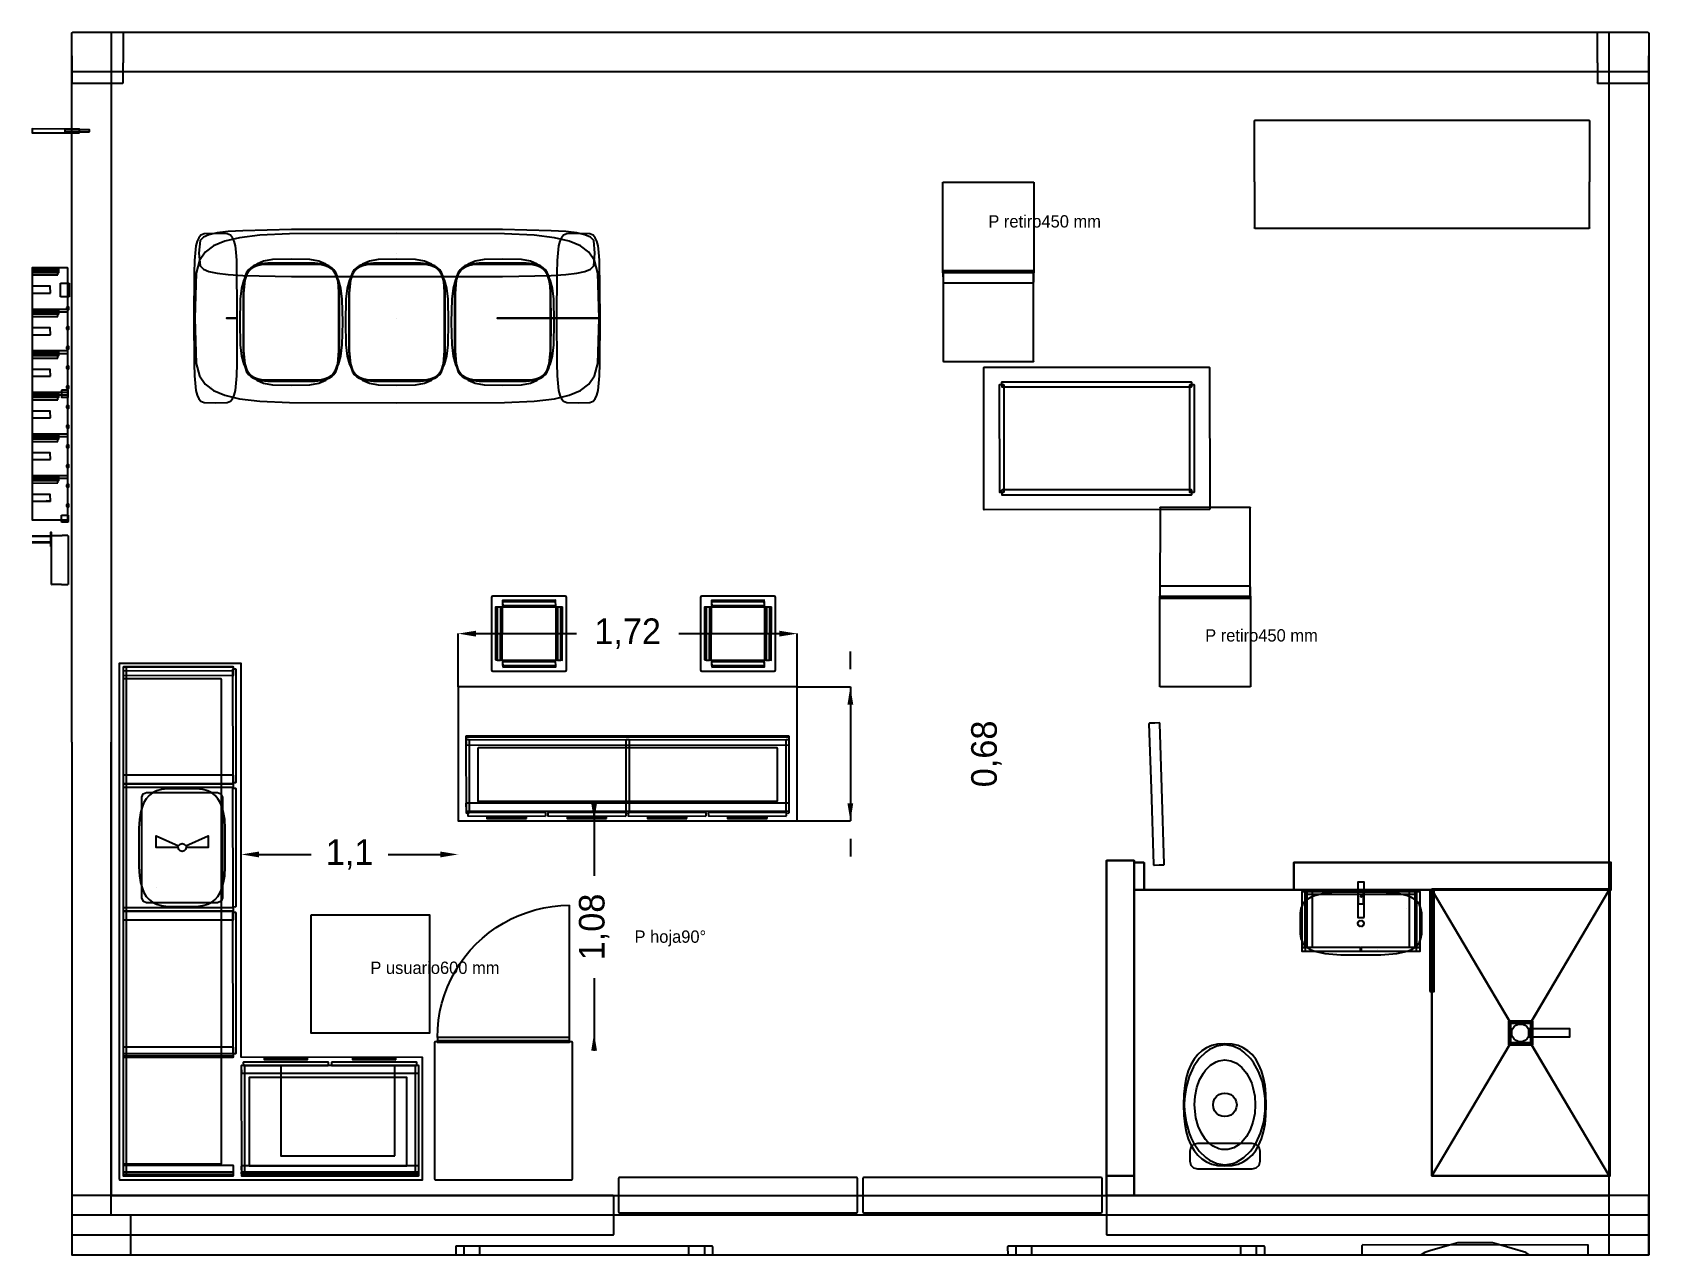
# Model space of a CAD drawing. Header units: metres. Extents: x 1093.8 to 1102, y -6.2 to 0.
import ezdxf

# ---------------------------------------------------------------- set-up
doc = ezdxf.new("R2010")
doc.units = ezdxf.units.M
for name, color, linetype in [('CORTE', 7, 'Continuous'), ('COTAS', 4, 'Continuous'), ('TEXTOS', 7, 'Continuous'), ('VISTA', 8, 'Continuous')]:
    doc.layers.add(name, color=color, linetype=linetype)
doc.dimstyles.get("Standard").update_dxf_attribs({"dimtxt": 2.5, "dimasz": 2.5, "dimexe": 1.25, "dimexo": 0.625, "dimtad": 1, "dimcen": 2.5, "dimazin": 3, "dimtfac": 1, "dimtmove": 0, "dimatfit": 3})

msp = doc.modelspace()

# ---------------------------------------------------------------- texts
at = {"layer": 'TEXTOS'}
for s, p in [('P retiro450 mm', (1098.65, -0.99)), ('P retiro450 mm', (1099.75, -3.09)), ('P hoja90°', (1096.855, -4.618)), ('P usuario600 mm', (1095.515, -4.776))]:
    msp.add_text(s, height=0.0625, dxfattribs=at).set_placement(p)

# ---------------------------------------------------------------- blocks, each defined once
blk = doc.blocks.new('_CLOSEDFILLED')
at = {"color": 0, "linetype": 'BYBLOCK'}
blk.add_solid([(-1, 0.164), (0, 0), (-1, -0.164)], dxfattribs=at)
blk = doc.blocks.new('*D1')
for p, q in [((1095.96, -3.32), (1095.96, -3.05)), ((1096.05, -3.05), (1096.56, -3.05)), ((1097.08, -3.05), (1097.59, -3.05)), ((1097.68, -3.32), (1097.68, -3.05))]:
    blk.add_line(p, q)
at = {"layer": 'Defpoints'}
for p in [(1095.96, -3.05), (1095.96, -3.32), (1097.68, -3.32)]:
    blk.add_point(p, dxfattribs=at)
at = {"layer": 'COTAS', "xscale": 0.09, "yscale": 0.09, "rotation": 180}
blk.add_blockref('_CLOSEDFILLED', (1095.96, -3.05), dxfattribs=at)
at = {"layer": 'COTAS', "xscale": 0.09, "yscale": 0.09}
blk.add_blockref('_CLOSEDFILLED', (1097.68, -3.05), dxfattribs=at)
at = {"layer": 'COTAS', "insert": (1096.82, -3.05), "char_height": 0.13, "attachment_point": 5}
blk.add_mtext('1,72', dxfattribs=at)
blk = doc.blocks.new('*D2')
for p, q in [((1097.95, -3.23), (1097.95, -3.14)), ((1097.68, -3.32), (1097.95, -3.32)), ((1097.95, -3.32), (1097.95, -4)), ((1097.68, -4), (1097.95, -4)), ((1097.95, -4.09), (1097.95, -4.18))]:
    blk.add_line(p, q)
at = {"layer": 'Defpoints'}
for p in [(1097.68, -3.32), (1097.95, -3.32), (1097.68, -4)]:
    blk.add_point(p, dxfattribs=at)
at = {"layer": 'COTAS', "xscale": 0.09, "yscale": 0.09}
for p, rotation in [((1097.95, -3.32), 90), ((1097.95, -4), 270)]:
    blk.add_blockref('_CLOSEDFILLED', p, dxfattribs=dict(at, rotation=rotation))
at = {"layer": 'COTAS', "insert": (1098.64, -3.66), "char_height": 0.13, "attachment_point": 5, "rotation": 90}
blk.add_mtext('0,68', dxfattribs=at)
blk = doc.blocks.new('*D3')
for p, q in [((1094.86, -4.17), (1094.86, -4.17)), ((1094.95, -4.17), (1095.215, -4.17)), ((1095.605, -4.17), (1095.87, -4.17)), ((1095.96, -4.17), (1095.96, -4.17))]:
    blk.add_line(p, q)
at = {"layer": 'Defpoints'}
for p in [(1094.86, -4.17), (1094.86, -4.17), (1095.96, -4.17)]:
    blk.add_point(p, dxfattribs=at)
at = {"layer": 'COTAS', "xscale": 0.09, "yscale": 0.09, "rotation": 180}
blk.add_blockref('_CLOSEDFILLED', (1094.86, -4.17), dxfattribs=at)
at = {"layer": 'COTAS', "xscale": 0.09, "yscale": 0.09}
blk.add_blockref('_CLOSEDFILLED', (1095.96, -4.17), dxfattribs=at)
at = {"layer": 'COTAS', "insert": (1095.41, -4.17), "char_height": 0.13, "attachment_point": 5}
blk.add_mtext('1,1', dxfattribs=at)
blk = doc.blocks.new('*D4')
for p, q in [((1096.65, -3.91), (1096.65, -4.278)), ((1096.65, -4), (1096.65, -4)), ((1096.65, -4.798), (1096.65, -5.166)), ((1096.65, -5.076), (1096.65, -5.076))]:
    blk.add_line(p, q)
at = {"layer": 'Defpoints'}
for p in [(1096.65, -4), (1096.65, -4), (1096.65, -5.076)]:
    blk.add_point(p, dxfattribs=at)
at = {"layer": 'COTAS', "xscale": 0.09, "yscale": 0.09}
for p, rotation in [((1096.65, -4), 270), ((1096.65, -5.076), 90)]:
    blk.add_blockref('_CLOSEDFILLED', p, dxfattribs=dict(at, rotation=rotation))
at = {"layer": 'COTAS', "insert": (1096.65, -4.538), "char_height": 0.13, "attachment_point": 5, "rotation": 90}
blk.add_mtext('1,08', dxfattribs=at)

# ---------------------------------------------------------------- dimensions: what is measured, and where the dimension line sits
at = {"layer": 'COTAS'}
for base, p1, p2, picture, middle in [((1095.96, -3.05), (1095.96, -3.32), (1097.68, -3.32), '*D1', (1096.82, -3.05)), ((1094.86, -4.17), (1094.86, -4.17), (1095.96, -4.17), '*D3', (1095.41, -4.17))]:
    dim = msp.add_linear_dim(base=base, p1=p1, p2=p2, dimstyle='Standard', override={"dimtxt": 0.13, "dimasz": 0.09}, dxfattribs=at)
    dim.commit()
    dim.dimension.update_dxf_attribs({"geometry": picture, "text_midpoint": middle})
for base, p1, p2, picture, middle in [((1097.95, -3.32), (1097.68, -3.32), (1097.68, -4), '*D2', (1098.64, -3.66)), ((1096.65, -4), (1096.65, -4), (1096.65, -5.076), '*D4', (1096.65, -4.538))]:
    dim = msp.add_linear_dim(base=base, p1=p1, p2=p2, angle=90, dimstyle='Standard', override={"dimtxt": 0.13, "dimasz": 0.09}, dxfattribs=at)
    dim.commit()
    dim.dimension.update_dxf_attribs({"geometry": picture, "text_midpoint": middle})

# ---------------------------------------------------------------- linework, layer by layer
at = {"layer": 'CORTE'}
for p, q in [((1094.0035, -0.0003), (1094.0045, 0)), ((1094.0035, -0.0003), (1094.0045, 0)), ((1094.0035, -0.0003), (1094.0045, 0)), ((1094.0045, 0), (1098.8015, 0)), ((1094.0045, 0), (1094.1552, 0)), ((1094.0045, 0), (1094.1192, 0)), ((1094.1192, 0), (1094.1955, 0)), ((1094.1552, 0), (1094.2555, 0)), ((1094.1955, 0), (1094.1971, -0.0005)), ((1094.2555, 0), (1094.2571, -0.0005)), ((1098.8015, 0), (1101.9955, 0)), ((1101.7435, -0.0003), (1101.7445, 0)), ((1101.7445, 0), (1101.8952, 0)), ((1101.8035, -0.0003), (1101.8045, 0)), ((1101.8045, 0), (1101.9192, 0)), ((1101.8952, 0), (1101.9955, 0)), ((1101.9192, 0), (1101.9955, 0)), ((1101.9955, 0), (1101.9971, -0.0005)), ((1101.9955, 0), (1101.9971, -0.0005)), ((1101.9955, 0), (1101.9971, -0.0005)), ((1094.0003, -0.0035), (1094, -0.0045)), ((1094.0003, -0.0035), (1094, -0.0045)), ((1094.0003, -0.0035), (1094, -0.0045)), ((1094, -0.1192), (1094, -0.0045)), ((1094, -0.1552), (1094, -0.0045)), ((1094, -3.6009), (1094, -0.0045)), ((1094.0003, -0.0035), (1094.0008, -0.0019)), ((1094.0003, -0.0035), (1094.0008, -0.0019)), ((1094.0003, -0.0035), (1094.0008, -0.0019)), ((1094.001, -0.0017), (1094.0008, -0.0019)), ((1094.001, -0.0017), (1094.0008, -0.0019)), ((1094.001, -0.0017), (1094.0008, -0.0019)), ((1094.001, -0.0017), (1094.0013, -0.0013)), ((1094.001, -0.0017), (1094.0013, -0.0013)), ((1094.001, -0.0017), (1094.0013, -0.0013)), ((1094.0013, -0.0013), (1094.0017, -0.001)), ((1094.0013, -0.0013), (1094.0017, -0.001)), ((1094.0013, -0.0013), (1094.0017, -0.001)), ((1094.0017, -0.001), (1094.0019, -0.0008)), ((1094.0017, -0.001), (1094.0019, -0.0008)), ((1094.0017, -0.001), (1094.0019, -0.0008)), ((1094.0019, -0.0008), (1094.0035, -0.0003)), ((1094.0019, -0.0008), (1094.0035, -0.0003)), ((1094.0019, -0.0008), (1094.0035, -0.0003)), ((1094.1971, -0.0005), (1094.1981, -0.0008)), ((1094.1981, -0.0008), (1094.1985, -0.0011)), ((1094.1985, -0.0011), (1094.1987, -0.0013)), ((1094.1987, -0.0013), (1094.199, -0.0017)), ((1094.1992, -0.0019), (1094.199, -0.0017)), ((1094.1992, -0.0019), (1094.1997, -0.0035)), ((1094.2, -0.0045), (1094.1997, -0.0035)), ((1094.2, -0.0045), (1094.2, -3.6009)), ((1094.2571, -0.0005), (1094.2581, -0.0008)), ((1094.2581, -0.0008), (1094.2585, -0.0011)), ((1094.2585, -0.0011), (1094.2587, -0.0013)), ((1094.2587, -0.0013), (1094.259, -0.0017)), ((1094.2592, -0.0019), (1094.259, -0.0017)), ((1094.2592, -0.0019), (1094.2597, -0.0035)), ((1094.26, -0.0045), (1094.2597, -0.0035)), ((1094.26, -0.0045), (1094.26, -0.1552)), ((1101.7403, -0.0035), (1101.74, -0.0045)), ((1101.74, -0.1552), (1101.74, -0.0045)), ((1101.7403, -0.0035), (1101.7408, -0.0019)), ((1101.741, -0.0017), (1101.7408, -0.0019)), ((1101.741, -0.0017), (1101.7413, -0.0013)), ((1101.7413, -0.0013), (1101.7417, -0.001)), ((1101.7417, -0.001), (1101.7419, -0.0008)), ((1101.7419, -0.0008), (1101.7435, -0.0003)), ((1101.8003, -0.0035), (1101.8, -0.0045)), ((1101.8, -2.965), (1101.8, -0.0045)), ((1101.8003, -0.0035), (1101.8008, -0.0019)), ((1101.801, -0.0017), (1101.8008, -0.0019)), ((1101.801, -0.0017), (1101.8013, -0.0013)), ((1101.8013, -0.0013), (1101.8017, -0.001)), ((1101.8017, -0.001), (1101.8019, -0.0008)), ((1101.8019, -0.0008), (1101.8035, -0.0003)), ((1101.9971, -0.0005), (1101.9981, -0.0008)), ((1101.9971, -0.0005), (1101.9981, -0.0008)), ((1101.9971, -0.0005), (1101.9981, -0.0008)), ((1101.9981, -0.0008), (1101.9985, -0.0011)), ((1101.9981, -0.0008), (1101.9985, -0.0011)), ((1101.9981, -0.0008), (1101.9985, -0.0011)), ((1101.9985, -0.0011), (1101.9987, -0.0013)), ((1101.9985, -0.0011), (1101.9987, -0.0013)), ((1101.9985, -0.0011), (1101.9987, -0.0013)), ((1101.9987, -0.0013), (1101.999, -0.0017)), ((1101.9987, -0.0013), (1101.999, -0.0017)), ((1101.9987, -0.0013), (1101.999, -0.0017)), ((1101.9992, -0.0019), (1101.999, -0.0017)), ((1101.9992, -0.0019), (1101.999, -0.0017)), ((1101.9992, -0.0019), (1101.999, -0.0017)), ((1101.9992, -0.0019), (1101.9997, -0.0035)), ((1101.9992, -0.0019), (1101.9997, -0.0035)), ((1101.9992, -0.0019), (1101.9997, -0.0035)), ((1102, -0.0045), (1101.9997, -0.0035)), ((1102, -0.0045), (1101.9997, -0.0035)), ((1102, -0.0045), (1101.9997, -0.0035)), ((1102, -0.0045), (1102, -0.1192)), ((1102, -0.0045), (1102, -0.1552)), ((1102, -0.0045), (1102, -6.2)), ((1094, -0.1192), (1094, -0.1955)), ((1094, -0.1552), (1094, -0.2555)), ((1094.26, -0.1552), (1094.26, -0.1552)), ((1094.26, -0.2555), (1094.26, -0.1552)), ((1101.74, -0.1552), (1101.74, -0.2555)), ((1102, -0.1192), (1102, -0.1192)), ((1102, -0.1955), (1102, -0.1192)), ((1102, -0.1552), (1102, -0.1552)), ((1102, -0.2555), (1102, -0.1552)), ((1094.0005, -0.1971), (1094, -0.1955)), ((1094.0005, -0.1971), (1094.0008, -0.1981)), ((1094.0011, -0.1985), (1094.0008, -0.1981)), ((1094.0011, -0.1985), (1094.0013, -0.1987)), ((1094.0017, -0.199), (1094.0013, -0.1987)), ((1094.0019, -0.1992), (1094.0017, -0.199)), ((1094.0035, -0.1997), (1094.0019, -0.1992)), ((1094.0045, -0.2), (1094.0035, -0.1997)), ((1098.8015, -0.2), (1094.0045, -0.2)), ((1101.9955, -0.2), (1098.8015, -0.2)), ((1101.9971, -0.1995), (1101.9955, -0.2)), ((1101.9981, -0.1992), (1101.9971, -0.1995)), ((1101.9985, -0.1989), (1101.9981, -0.1992)), ((1101.9987, -0.1987), (1101.9985, -0.1989)), ((1101.9987, -0.1987), (1101.9989, -0.1985)), ((1101.9992, -0.1981), (1101.9989, -0.1985)), ((1101.9992, -0.1981), (1101.9995, -0.1971)), ((1102, -0.1955), (1101.9995, -0.1971)), ((1094.0005, -0.2571), (1094, -0.2555)), ((1094.0005, -0.2571), (1094.0008, -0.2581)), ((1094.0011, -0.2585), (1094.0008, -0.2581)), ((1094.0011, -0.2585), (1094.0013, -0.2587)), ((1094.0017, -0.259), (1094.0013, -0.2587)), ((1094.0019, -0.2592), (1094.0017, -0.259)), ((1094.0035, -0.2597), (1094.0019, -0.2592)), ((1094.0045, -0.26), (1094.0035, -0.2597)), ((1094.1552, -0.26), (1094.0045, -0.26)), ((1094.2555, -0.26), (1094.1552, -0.26)), ((1094.2571, -0.2595), (1094.2555, -0.26)), ((1094.2581, -0.2592), (1094.2571, -0.2595)), ((1094.2585, -0.2589), (1094.2581, -0.2592)), ((1094.2587, -0.2587), (1094.2585, -0.2589)), ((1094.2587, -0.2587), (1094.2589, -0.2585)), ((1094.2592, -0.2581), (1094.2589, -0.2585)), ((1094.2592, -0.2581), (1094.2595, -0.2571)), ((1094.26, -0.2555), (1094.2595, -0.2571)), ((1101.7405, -0.2571), (1101.74, -0.2555)), ((1101.7405, -0.2571), (1101.7408, -0.2581)), ((1101.7411, -0.2585), (1101.7408, -0.2581)), ((1101.7411, -0.2585), (1101.7413, -0.2587)), ((1101.7417, -0.259), (1101.7413, -0.2587)), ((1101.7419, -0.2592), (1101.7417, -0.259)), ((1101.7435, -0.2597), (1101.7419, -0.2592)), ((1101.7445, -0.26), (1101.7435, -0.2597)), ((1101.8952, -0.26), (1101.7445, -0.26)), ((1101.9955, -0.26), (1101.8952, -0.26)), ((1101.9971, -0.2595), (1101.9955, -0.26)), ((1101.9981, -0.2592), (1101.9971, -0.2595)), ((1101.9985, -0.2589), (1101.9981, -0.2592)), ((1101.9987, -0.2587), (1101.9985, -0.2589)), ((1101.9987, -0.2587), (1101.9989, -0.2585)), ((1101.9992, -0.2581), (1101.9989, -0.2585)), ((1101.9992, -0.2581), (1101.9995, -0.2571)), ((1102, -0.2555), (1101.9995, -0.2571)), ((1101.8, -6.2), (1101.8, -2.965)), ((1094, -3.6009), (1094, -5.9955)), ((1094.2, -3.6009), (1094.2, -3.6009)), ((1094.2, -5.9955), (1094.2, -3.6009)), ((1094.0005, -5.9971), (1094, -5.9955)), ((1094.0005, -5.9971), (1094.0008, -5.9981)), ((1094.0011, -5.9985), (1094.0008, -5.9981)), ((1094.0011, -5.9985), (1094.0013, -5.9987)), ((1094.0017, -5.999), (1094.0013, -5.9987)), ((1094.0019, -5.9992), (1094.0017, -5.999)), ((1094.0035, -5.9997), (1094.0019, -5.9992)), ((1094.0045, -6), (1094.0035, -5.9997)), ((1094.1192, -6), (1094.0045, -6)), ((1094.1955, -6), (1094.1192, -6)), ((1094.1971, -5.9995), (1094.1955, -6)), ((1094.1981, -5.9992), (1094.1971, -5.9995)), ((1094.1985, -5.9989), (1094.1981, -5.9992)), ((1094.1987, -5.9987), (1094.1985, -5.9989)), ((1094.1987, -5.9987), (1094.1989, -5.9985)), ((1094.1992, -5.9981), (1094.1989, -5.9985)), ((1094.1992, -5.9981), (1094.1995, -5.9971)), ((1094.2, -5.9955), (1094.1995, -5.9971))]:
    msp.add_line(p, q, dxfattribs=at)
for points in [[(1099.2511, -4.2016), (1099.2508, -4.2019), (1099.2504, -4.2033), (1099.25, -4.2045), (1099.25, -5.0614), (1099.25, -5.7955), (1099.2504, -5.7969), (1099.2508, -5.7981), (1099.2511, -5.7984), (1099.2513, -5.7987), (1099.2516, -5.7989), (1099.2519, -5.7992), (1099.2533, -5.7996), (1099.2545, -5.8), (1099.3251, -5.8), (1099.3855, -5.8), (1099.3869, -5.7996), (1099.3881, -5.7992), (1099.3884, -5.7989), (1099.3887, -5.7987), (1099.3889, -5.7984), (1099.3892, -5.7981), (1099.3896, -5.7969), (1099.39, -5.7955), (1099.39, -5.0614), (1099.39, -4.2045), (1099.3896, -4.2033), (1099.3892, -4.2019), (1099.3889, -4.2016), (1099.3887, -4.2013), (1099.3884, -4.2011), (1099.3881, -4.2008), (1099.3869, -4.2004), (1099.3855, -4.2), (1099.3251, -4.2), (1099.2545, -4.2), (1099.2533, -4.2004), (1099.2519, -4.2008), (1099.2516, -4.2011), (1099.2513, -4.2013), (1099.2511, -4.2016)], [(1100.889, -4.35), (1100.889, -4.353), (1100.911, -4.353), (1100.911, -4.35), (1100.889, -4.35)], [(1100.889, -4.353), (1100.889, -4.376), (1100.892, -4.376), (1100.892, -4.353), (1100.889, -4.353)], [(1100.908, -4.353), (1100.908, -4.376), (1100.911, -4.376), (1100.911, -4.353), (1100.908, -4.353)], [(1099.25, -5.8), (1099.25, -5.9), (1099.39, -5.9), (1099.39, -5.8), (1099.25, -5.8)], [(1094.001, -5.9017), (1094.0008, -5.9019), (1094.0003, -5.9035), (1094, -5.9045), (1094, -6.0192), (1094, -6.0955), (1094.0005, -6.0971), (1094.0008, -6.0981), (1094.0011, -6.0985), (1094.0013, -6.0987), (1094.0017, -6.099), (1094.0019, -6.0992), (1094.0035, -6.0997), (1094.0045, -6.1), (1095.6499, -6.1), (1096.7455, -6.1), (1096.7471, -6.0995), (1096.7481, -6.0992), (1096.7485, -6.0989), (1096.7487, -6.0987), (1096.7489, -6.0985), (1096.7492, -6.0981), (1096.7495, -6.0971), (1096.75, -6.0955), (1096.75, -6.0192), (1096.75, -5.9045), (1096.7497, -5.9035), (1096.7492, -5.9019), (1096.749, -5.9017), (1096.7487, -5.9013), (1096.7485, -5.9011), (1096.7481, -5.9008), (1096.7471, -5.9005), (1096.7455, -5.9), (1095.6499, -5.9), (1094.0045, -5.9), (1094.0035, -5.9003), (1094.0019, -5.9008), (1094.0017, -5.901), (1094.0013, -5.9013), (1094.001, -5.9017)], [(1099.25, -6.1), (1102, -6.1), (1102, -5.9), (1099.25, -5.9), (1099.25, -6.1)], [(1094.001, -6.0017), (1094.0008, -6.0019), (1094.0003, -6.0035), (1094, -6.0045), (1094, -6.1792), (1094, -6.2), (1094.3, -6.2), (1094.3, -6.1792), (1094.3, -6.0045), (1094.2997, -6.0035), (1094.2992, -6.0019), (1094.299, -6.0017), (1094.2987, -6.0013), (1094.2985, -6.0011), (1094.2981, -6.0008), (1094.2971, -6.0005), (1094.2955, -6), (1094.1792, -6), (1094.0045, -6), (1094.0035, -6.0003), (1094.0019, -6.0008), (1094.0017, -6.001), (1094.0013, -6.0013), (1094.001, -6.0017)]]:
    msp.add_lwpolyline(points, close=True, dxfattribs=at)
at = {"layer": 'VISTA'}
for p, q in [((1100.0003, -0.4476), (1100, -0.4485)), ((1100, -0.7586), (1100, -0.4485)), ((1100.0003, -0.4476), (1100.0006, -0.4465)), ((1100.0008, -0.4463), (1100.0006, -0.4465)), ((1100.0008, -0.4463), (1100.001, -0.446)), ((1100.001, -0.446), (1100.0013, -0.4458)), ((1100.0013, -0.4458), (1100.0015, -0.4456)), ((1100.0015, -0.4456), (1100.0026, -0.4453)), ((1100.0026, -0.4453), (1100.0035, -0.445)), ((1100.0035, -0.445), (1100.9703, -0.445)), ((1100.9703, -0.445), (1101.6965, -0.445)), ((1101.6965, -0.445), (1101.6977, -0.4454)), ((1101.6977, -0.4454), (1101.6985, -0.4456)), ((1101.6985, -0.4456), (1101.6988, -0.4459)), ((1101.6988, -0.4459), (1101.699, -0.446)), ((1101.699, -0.446), (1101.6992, -0.4463)), ((1101.6994, -0.4465), (1101.6992, -0.4463)), ((1101.6994, -0.4465), (1101.6997, -0.4476)), ((1101.7, -0.4485), (1101.6997, -0.4476)), ((1101.7, -0.4485), (1101.7, -0.7586)), ((1098.42, -0.76), (1098.88, -0.76)), ((1098.42, -1.22), (1098.42, -0.76)), ((1098.88, -0.76), (1098.88, -1.22)), ((1100, -0.7586), (1100, -0.9915)), ((1101.7, -0.7586), (1101.7, -0.7586)), ((1101.7, -0.9915), (1101.7, -0.7586)), ((1100.0004, -0.9927), (1100, -0.9915)), ((1100.0004, -0.9927), (1100.0006, -0.9935)), ((1100.0009, -0.9938), (1100.0006, -0.9935)), ((1100.0009, -0.9938), (1100.001, -0.994)), ((1100.0013, -0.9942), (1100.001, -0.994)), ((1100.0015, -0.9944), (1100.0013, -0.9942)), ((1100.0026, -0.9947), (1100.0015, -0.9944)), ((1100.0035, -0.995), (1100.0026, -0.9947)), ((1100.9703, -0.995), (1100.0035, -0.995)), ((1101.6965, -0.995), (1100.9703, -0.995)), ((1101.6977, -0.9946), (1101.6965, -0.995)), ((1101.6985, -0.9944), (1101.6977, -0.9946)), ((1101.6988, -0.9941), (1101.6985, -0.9944)), ((1101.699, -0.994), (1101.6988, -0.9941)), ((1101.699, -0.994), (1101.6991, -0.9938)), ((1101.6994, -0.9935), (1101.6991, -0.9938)), ((1101.6994, -0.9935), (1101.6996, -0.9927)), ((1101.7, -0.9915), (1101.6996, -0.9927)), ((1098.88, -1.22), (1098.42, -1.22)), ((1093.9425, -1.2749), (1093.9428, -1.2734)), ((1093.9425, -1.2764), (1093.9425, -1.2749)), ((1093.9425, -1.3394), (1093.9425, -1.2764)), ((1093.9428, -1.2734), (1093.943, -1.273)), ((1093.943, -1.273), (1093.9432, -1.2727)), ((1093.9432, -1.2727), (1093.9442, -1.2723)), ((1093.9442, -1.2722), (1093.9849, -1.2722)), ((1093.9858, -1.2722), (1093.9849, -1.2722)), ((1093.9858, -1.2722), (1093.9868, -1.2727)), ((1093.9868, -1.2727), (1093.987, -1.273)), ((1093.987, -1.273), (1093.9872, -1.2734)), ((1093.9872, -1.2734), (1093.9875, -1.2749)), ((1093.9875, -1.2749), (1093.9875, -1.2749)), ((1093.9875, -1.2749), (1093.9875, -1.2764)), ((1093.9875, -1.2764), (1093.9875, -1.3394)), ((1093.9428, -1.3409), (1093.9425, -1.3394)), ((1093.9425, -1.3394), (1093.9425, -1.3394)), ((1093.9425, -1.3394), (1093.9425, -1.3394)), ((1093.943, -1.3412), (1093.9428, -1.3409)), ((1093.9432, -1.3415), (1093.943, -1.3412)), ((1093.9442, -1.342), (1093.9432, -1.3415)), ((1093.9844, -1.342), (1093.9442, -1.342)), ((1093.9844, -1.342), (1093.9858, -1.342)), ((1093.9868, -1.3415), (1093.9858, -1.342)), ((1093.987, -1.3412), (1093.9868, -1.3415)), ((1093.9872, -1.3409), (1093.987, -1.3412)), ((1093.9875, -1.3394), (1093.9872, -1.3409)), ((1093.9875, -1.3394), (1093.9875, -1.3394)), ((1093.9475, -2.4508), (1093.9478, -2.4499)), ((1093.9475, -2.4508), (1093.9475, -2.4509)), ((1093.9475, -2.4802), (1093.9475, -2.4509)), ((1093.9478, -2.4499), (1093.948, -2.4497)), ((1093.948, -2.4497), (1093.9482, -2.4495)), ((1093.9482, -2.4495), (1093.9491, -2.4492)), ((1093.9491, -2.4492), (1093.9492, -2.4492)), ((1093.9492, -2.4492), (1093.9785, -2.4492)), ((1093.9785, -2.4492), (1093.9808, -2.4492)), ((1093.9808, -2.4492), (1093.9817, -2.4495)), ((1093.9817, -2.4495), (1093.9818, -2.4495)), ((1093.9818, -2.4495), (1093.982, -2.4497)), ((1093.982, -2.4497), (1093.9822, -2.4499)), ((1093.9822, -2.4499), (1093.9825, -2.4508)), ((1093.9825, -2.4509), (1093.9825, -2.4508)), ((1093.9825, -2.4509), (1093.9825, -2.4802)), ((1093.9475, -2.4802), (1093.9475, -2.4825)), ((1093.9478, -2.4834), (1093.9475, -2.4825)), ((1093.9478, -2.4834), (1093.9478, -2.4835)), ((1093.948, -2.4837), (1093.9478, -2.4835)), ((1093.9482, -2.4838), (1093.948, -2.4837)), ((1093.9491, -2.4841), (1093.9482, -2.4839)), ((1093.9492, -2.4842), (1093.9491, -2.4841)), ((1093.9785, -2.4842), (1093.9492, -2.4842)), ((1093.9808, -2.4842), (1093.9785, -2.4842)), ((1093.9817, -2.4839), (1093.9808, -2.4842)), ((1093.9818, -2.4839), (1093.9817, -2.4839)), ((1093.982, -2.4837), (1093.9818, -2.4839)), ((1093.9822, -2.4835), (1093.982, -2.4837)), ((1093.9825, -2.4825), (1093.9822, -2.4834)), ((1093.9822, -2.4835), (1093.9822, -2.4834)), ((1093.9825, -2.4825), (1093.9825, -2.4802)), ((1093.8, -2.5547), (1093.891, -2.5547)), ((1093.891, -2.5577), (1093.8, -2.5577)), ((1093.891, -2.5867), (1093.8, -2.5867)), ((1093.891, -2.5897), (1093.8, -2.5897)), ((1093.891, -2.5547), (1093.8914, -2.5549)), ((1093.891, -2.5577), (1093.8914, -2.5576)), ((1093.891, -2.5867), (1093.8914, -2.5869)), ((1093.8914, -2.5896), (1093.891, -2.5897)), ((1093.8914, -2.5549), (1093.8915, -2.5552)), ((1093.8914, -2.5576), (1093.8915, -2.5572)), ((1093.8914, -2.5869), (1093.8915, -2.5872)), ((1093.8915, -2.5892), (1093.8914, -2.5896)), ((1093.8915, -2.5572), (1093.8915, -2.5552)), ((1093.8915, -2.5872), (1093.8915, -2.5892)), ((1093.8975, -2.5556), (1093.8977, -2.5547)), ((1093.8975, -2.6489), (1093.8975, -2.5556)), ((1093.8975, -2.5556), (1093.8975, -2.5556)), ((1093.8977, -2.5547), (1093.8978, -2.5541)), ((1093.8978, -2.5541), (1093.8979, -2.5539)), ((1093.8979, -2.5539), (1093.898, -2.5538)), ((1093.898, -2.5538), (1093.8981, -2.5536)), ((1093.8982, -2.5535), (1093.8981, -2.5536)), ((1093.8982, -2.5535), (1093.8988, -2.5532)), ((1093.8992, -2.553), (1093.8988, -2.5532)), ((1093.8992, -2.553), (1093.9507, -2.553)), ((1093.9808, -2.553), (1093.9507, -2.553)), ((1093.9808, -2.553), (1093.9814, -2.5533)), ((1093.9818, -2.5535), (1093.9814, -2.5533)), ((1093.9818, -2.5535), (1093.9819, -2.5537)), ((1093.982, -2.5538), (1093.9819, -2.5537)), ((1093.982, -2.5538), (1093.9821, -2.5539)), ((1093.9821, -2.5539), (1093.9822, -2.5541)), ((1093.9822, -2.5541), (1093.9823, -2.5547)), ((1093.9823, -2.5547), (1093.9825, -2.5556)), ((1093.9825, -2.5556), (1093.9825, -2.6489)), ((1093.8975, -2.7984), (1093.8975, -2.6489)), ((1093.9825, -2.6489), (1093.9825, -2.7984)), ((1093.8976, -2.799), (1093.8975, -2.7984)), ((1093.8978, -2.7999), (1093.8976, -2.799)), ((1093.8979, -2.8001), (1093.8978, -2.7999)), ((1093.898, -2.8003), (1093.8979, -2.8001)), ((1093.8981, -2.8005), (1093.898, -2.8003)), ((1093.8981, -2.8005), (1093.8982, -2.8006)), ((1093.8988, -2.8009), (1093.8982, -2.8006)), ((1093.8988, -2.8009), (1093.8992, -2.8011)), ((1093.9475, -2.8011), (1093.8992, -2.8011)), ((1093.9475, -2.8011), (1093.9808, -2.8011)), ((1093.9814, -2.8008), (1093.9808, -2.8011)), ((1093.9814, -2.8008), (1093.9818, -2.8006)), ((1093.9819, -2.8004), (1093.9818, -2.8006)), ((1093.9819, -2.8004), (1093.982, -2.8003)), ((1093.9821, -2.8001), (1093.982, -2.8003)), ((1093.9822, -2.7999), (1093.9821, -2.8001)), ((1093.9824, -2.799), (1093.9822, -2.7999)), ((1093.9825, -2.7984), (1093.9824, -2.799)), ((1099.52, -2.86), (1099.98, -2.86)), ((1099.52, -3.32), (1099.52, -2.86)), ((1099.98, -2.86), (1099.98, -3.32)), ((1099.98, -3.32), (1099.52, -3.32)), ((1096.19, -4.5178), (1096.2287, -4.4971)), ((1096.2287, -4.4971), (1096.2686, -4.479)), ((1096.2686, -4.479), (1096.3096, -4.4636)), ((1096.3096, -4.4636), (1096.3516, -4.4508)), ((1096.3516, -4.4508), (1096.3943, -4.4409)), ((1096.3943, -4.4409), (1096.4375, -4.4337)), ((1096.4375, -4.4337), (1096.4812, -4.4294)), ((1096.4812, -4.4294), (1096.525, -4.428)), ((1096.525, -5.098), (1096.525, -4.428)), ((1096.0832, -4.5943), (1096.1171, -4.5665)), ((1096.1171, -4.5665), (1096.1528, -4.5409)), ((1096.1528, -4.5409), (1096.19, -4.5178)), ((1095.9935, -4.6901), (1096.0213, -4.6562)), ((1096.0213, -4.6562), (1096.0512, -4.6242)), ((1096.0512, -4.6242), (1096.0832, -4.5943)), ((1095.9448, -4.763), (1095.9679, -4.7258)), ((1095.9679, -4.7258), (1095.9935, -4.6901)), ((1095.906, -4.8416), (1095.9241, -4.8017)), ((1095.9241, -4.8017), (1095.9448, -4.763)), ((1095.8778, -4.9246), (1095.8906, -4.8826)), ((1095.8906, -4.8826), (1095.906, -4.8416)), ((1095.8607, -5.0105), (1095.8679, -4.9673)), ((1095.8679, -4.9673), (1095.8778, -4.9246)), ((1095.855, -5.098), (1095.8564, -5.0542)), ((1095.8564, -5.0542), (1095.8607, -5.0105))]:
    msp.add_line(p, q, dxfattribs=at)
for points in [[(1099.44, -4.21), (1099.44, -4.35), (1100.2, -4.35), (1100.2, -4.21), (1101.8, -4.21), (1101.8, -0.2), (1094.2, -0.2), (1094.2, -5.9), (1099.25, -5.9), (1099.25, -4.2), (1099.39, -4.2), (1099.39, -4.35), (1099.39, -4.21), (1099.44, -4.21)], [(1099.44, -4.21), (1099.44, -4.35), (1100.2, -4.35), (1100.2, -4.21), (1101.8, -4.21), (1101.8, -0.2), (1094.2, -0.2), (1094.2, -5.9), (1099.25, -5.9), (1099.25, -4.2), (1099.39, -4.2), (1099.39, -4.35), (1099.39, -4.21), (1099.44, -4.21)], [(1094.039, -0.51), (1094.04, -0.491), (1093.8, -0.4903), (1093.8, -0.5098), (1094.039, -0.51)], [(1094.09, -0.505), (1094.09, -0.495), (1093.965, -0.495), (1093.965, -0.5043), (1094.09, -0.505)], [(1094.6362, -1.8407), (1094.6443, -1.8583), (1094.6552, -1.8705), (1094.6714, -1.8776), (1094.73, -1.88), (1094.7886, -1.8776), (1094.8048, -1.8705), (1094.8157, -1.8583), (1094.8238, -1.8407), (1094.8299, -1.8168), (1094.8376, -1.7422), (1094.8394, -1.679), (1094.84, -1.45), (1094.7845, -1.45), (1094.84, -1.45), (1094.8376, -1.1578), (1094.8344, -1.115), (1094.8299, -1.0832), (1094.8238, -1.0593), (1094.8157, -1.0417), (1094.8048, -1.0295), (1094.7886, -1.0224), (1094.73, -1.02), (1094.6714, -1.0224), (1094.6552, -1.0295), (1094.6443, -1.0417), (1094.6362, -1.0593), (1094.6301, -1.0832), (1094.6224, -1.1578), (1094.6206, -1.221), (1094.62, -1.45), (1094.6206, -1.679), (1094.6224, -1.7422), (1094.6301, -1.8168), (1094.6362, -1.8407)], [(1094.7758, -1.8407), (1094.8514, -1.8583), (1094.9534, -1.8705), (1095.1042, -1.8776), (1095.65, -1.88), (1096.1958, -1.8776), (1096.3466, -1.8705), (1096.4486, -1.8583), (1096.5242, -1.8407), (1096.5812, -1.8168), (1096.6233, -1.785), (1096.6523, -1.7422), (1096.6694, -1.679), (1096.675, -1.45), (1096.158, -1.45), (1096.675, -1.45), (1096.6694, -1.221), (1096.6523, -1.1578), (1096.6233, -1.115), (1096.5812, -1.0832), (1096.5242, -1.0593), (1096.4486, -1.0417), (1096.3466, -1.0295), (1096.1958, -1.0224), (1095.65, -1.02), (1095.1042, -1.0224), (1094.9534, -1.0295), (1094.8514, -1.0417), (1094.7758, -1.0593), (1094.7188, -1.0832), (1094.6767, -1.115), (1094.6477, -1.1578), (1094.6306, -1.221), (1094.625, -1.45), (1094.6306, -1.679), (1094.6477, -1.7422), (1094.6767, -1.785), (1094.7188, -1.8168), (1094.7758, -1.8407)], [(1094.7932, -1.229), (1094.8673, -1.2339), (1095.1152, -1.2393), (1096.1848, -1.2393), (1096.4327, -1.2339), (1096.5068, -1.229), (1096.5626, -1.2223), (1096.6038, -1.2135), (1096.6323, -1.2016), (1096.649, -1.1839), (1096.6545, -1.12), (1096.649, -1.0561), (1096.6323, -1.0384), (1096.6038, -1.0265), (1096.5626, -1.0177), (1096.5068, -1.011), (1096.4327, -1.0061), (1096.1848, -1.0007), (1095.65, -1), (1095.1152, -1.0007), (1094.8673, -1.0061), (1094.7932, -1.011), (1094.7374, -1.0177), (1094.6962, -1.0265), (1094.6677, -1.0384), (1094.651, -1.0561), (1094.6455, -1.12), (1094.651, -1.1839), (1094.6677, -1.2016), (1094.6962, -1.2135), (1094.7374, -1.2223), (1094.7932, -1.229)], [(1095.03, -1.0267), (1095.03, -1.0267), (1095.03, -1.0267), (1095.03, -1.0267)], [(1096.4762, -1.8407), (1096.4843, -1.8583), (1096.4952, -1.8705), (1096.5114, -1.8776), (1096.57, -1.88), (1096.6286, -1.8776), (1096.6448, -1.8705), (1096.6557, -1.8583), (1096.6638, -1.8407), (1096.6699, -1.8168), (1096.6776, -1.7422), (1096.6794, -1.679), (1096.68, -1.45), (1096.6245, -1.45), (1096.68, -1.45), (1096.6776, -1.1578), (1096.6744, -1.115), (1096.6699, -1.0832), (1096.6638, -1.0593), (1096.6557, -1.0417), (1096.6448, -1.0295), (1096.6286, -1.0224), (1096.57, -1.02), (1096.5114, -1.0224), (1096.4952, -1.0295), (1096.4843, -1.0417), (1096.4762, -1.0593), (1096.4701, -1.0832), (1096.4624, -1.1578), (1096.4606, -1.221), (1096.46, -1.45), (1096.4606, -1.679), (1096.4624, -1.7422), (1096.4701, -1.8168), (1096.4762, -1.8407)], [(1095.65, -1.12), (1095.65, -1.12), (1095.65, -1.12), (1095.65, -1.12)], [(1093.9765, -1.4171), (1093.979, -1.4161), (1093.98, -1.4136), (1093.98, -1.1975), (1093.979, -1.195), (1093.9765, -1.194), (1093.8, -1.194), (1093.8, -1.4171), (1093.9765, -1.4171)], [(1093.8, -1.1994), (1093.8, -1.2174), (1093.935, -1.2174), (1093.935, -1.1994), (1093.8, -1.1994)], [(1093.93, -1.2303), (1093.9293, -1.209), (1093.8, -1.209), (1093.8, -1.2304), (1093.93, -1.2303)], [(1093.9783, -1.195), (1093.979, -1.1957), (1093.9783, -1.1957), (1093.9783, -1.195)], [(1094.9111, -1.7442), (1094.9385, -1.7644), (1094.9731, -1.7787), (1095.0187, -1.7872), (1095.1133, -1.79), (1095.208, -1.7872), (1095.2536, -1.7787), (1095.2882, -1.7644), (1095.3156, -1.7442), (1095.3372, -1.7176), (1095.3537, -1.6841), (1095.3654, -1.6418), (1095.3724, -1.5859), (1095.3747, -1.47), (1095.3724, -1.3541), (1095.3654, -1.2982), (1095.3537, -1.2559), (1095.3372, -1.2224), (1095.3156, -1.1958), (1095.2882, -1.1756), (1095.2536, -1.1613), (1095.208, -1.1528), (1095.1133, -1.15), (1095.0187, -1.1528), (1094.9731, -1.1613), (1094.9385, -1.1756), (1094.9111, -1.1958), (1094.8894, -1.2224), (1094.8729, -1.2559), (1094.8613, -1.2982), (1094.8543, -1.3541), (1094.852, -1.47), (1094.8543, -1.5859), (1094.8613, -1.6418), (1094.8729, -1.6841), (1094.8894, -1.7176), (1094.9111, -1.7442)], [(1094.8873, -1.7212), (1094.8964, -1.735), (1094.9077, -1.7462), (1094.9217, -1.755), (1094.9391, -1.7616), (1094.9616, -1.7662), (1094.9941, -1.7689), (1095.1133, -1.7698), (1095.2326, -1.7689), (1095.2651, -1.7662), (1095.2876, -1.7616), (1095.305, -1.755), (1095.319, -1.7462), (1095.3303, -1.735), (1095.3394, -1.7212), (1095.3465, -1.7042), (1095.3556, -1.6556), (1095.3578, -1.616), (1095.3586, -1.47), (1095.3563, -1.47), (1095.3586, -1.47), (1095.3578, -1.324), (1095.3556, -1.2844), (1095.3465, -1.2358), (1095.3394, -1.2188), (1095.3303, -1.205), (1095.319, -1.1938), (1095.305, -1.185), (1095.2876, -1.1784), (1095.2651, -1.1738), (1095.2326, -1.1711), (1094.9941, -1.1711), (1094.9616, -1.1738), (1094.9391, -1.1784), (1094.9217, -1.185), (1094.9077, -1.1938), (1094.8964, -1.205), (1094.8873, -1.2188), (1094.8801, -1.2358), (1094.8748, -1.257), (1094.8688, -1.324), (1094.8688, -1.616), (1094.8748, -1.683), (1094.8873, -1.7212)], [(1094.9622, -1.7618), (1094.9403, -1.7573), (1094.9236, -1.751), (1094.9104, -1.7427), (1094.8998, -1.7322), (1094.8912, -1.7191), (1094.8791, -1.6822), (1094.8732, -1.6159), (1094.8732, -1.3241), (1094.8791, -1.2578), (1094.8912, -1.2209), (1094.8998, -1.2078), (1094.9104, -1.1973), (1094.9236, -1.189), (1094.9403, -1.1827), (1094.9622, -1.1782), (1094.9942, -1.1755), (1095.2325, -1.1755), (1095.2645, -1.1782), (1095.2864, -1.1827), (1095.303, -1.189), (1095.3163, -1.1973), (1095.3269, -1.2078), (1095.3355, -1.2209), (1095.3476, -1.2578), (1095.3513, -1.2848), (1095.3534, -1.3241), (1095.3534, -1.6159), (1095.3476, -1.6822), (1095.3355, -1.7191), (1095.3269, -1.7322), (1095.3163, -1.7427), (1095.303, -1.751), (1095.2864, -1.7573), (1095.2645, -1.7618), (1095.2325, -1.7645), (1094.9942, -1.7645), (1094.9622, -1.7618)], [(1095.4478, -1.7442), (1095.4752, -1.7644), (1095.5097, -1.7787), (1095.5553, -1.7872), (1095.65, -1.79), (1095.7447, -1.7872), (1095.7903, -1.7787), (1095.8248, -1.7644), (1095.8522, -1.7442), (1095.8739, -1.7176), (1095.8904, -1.6841), (1095.9021, -1.6418), (1095.909, -1.5859), (1095.9113, -1.47), (1095.909, -1.3541), (1095.9021, -1.2982), (1095.8904, -1.2559), (1095.8739, -1.2224), (1095.8522, -1.1958), (1095.8248, -1.1756), (1095.7903, -1.1613), (1095.7447, -1.1528), (1095.65, -1.15), (1095.5553, -1.1528), (1095.5097, -1.1613), (1095.4752, -1.1756), (1095.4478, -1.1958), (1095.4261, -1.2224), (1095.4096, -1.2559), (1095.3979, -1.2982), (1095.391, -1.3541), (1095.3887, -1.47), (1095.391, -1.5859), (1095.3979, -1.6418), (1095.4096, -1.6841), (1095.4261, -1.7176), (1095.4478, -1.7442)], [(1095.4239, -1.7212), (1095.433, -1.735), (1095.4444, -1.7462), (1095.4583, -1.755), (1095.4758, -1.7616), (1095.4983, -1.7662), (1095.5308, -1.7689), (1095.65, -1.7698), (1095.7692, -1.7689), (1095.8017, -1.7662), (1095.8242, -1.7616), (1095.8417, -1.755), (1095.8556, -1.7462), (1095.867, -1.735), (1095.8761, -1.7212), (1095.8832, -1.7042), (1095.8923, -1.6556), (1095.8945, -1.616), (1095.8952, -1.47), (1095.8929, -1.47), (1095.8952, -1.47), (1095.8945, -1.324), (1095.8923, -1.2844), (1095.8832, -1.2358), (1095.8761, -1.2188), (1095.867, -1.205), (1095.8556, -1.1938), (1095.8417, -1.185), (1095.8242, -1.1784), (1095.8017, -1.1738), (1095.7692, -1.1711), (1095.5308, -1.1711), (1095.4983, -1.1738), (1095.4758, -1.1784), (1095.4583, -1.185), (1095.4444, -1.1938), (1095.433, -1.205), (1095.4239, -1.2188), (1095.4168, -1.2358), (1095.4114, -1.257), (1095.4055, -1.324), (1095.4055, -1.616), (1095.4114, -1.683), (1095.4239, -1.7212)], [(1095.4989, -1.7618), (1095.4769, -1.7573), (1095.4603, -1.751), (1095.4471, -1.7427), (1095.4364, -1.7322), (1095.4278, -1.7191), (1095.4158, -1.6822), (1095.4099, -1.6159), (1095.4099, -1.3241), (1095.4158, -1.2578), (1095.4278, -1.2209), (1095.4364, -1.2078), (1095.4471, -1.1973), (1095.4603, -1.189), (1095.4769, -1.1827), (1095.4989, -1.1782), (1095.5309, -1.1755), (1095.7691, -1.1755), (1095.8011, -1.1782), (1095.8231, -1.1827), (1095.8397, -1.189), (1095.8529, -1.1973), (1095.8636, -1.2078), (1095.8722, -1.2209), (1095.8842, -1.2578), (1095.8879, -1.2848), (1095.8901, -1.3241), (1095.8901, -1.6159), (1095.8842, -1.6822), (1095.8722, -1.7191), (1095.8636, -1.7322), (1095.8529, -1.7427), (1095.8397, -1.751), (1095.8231, -1.7573), (1095.8011, -1.7618), (1095.7691, -1.7645), (1095.5309, -1.7645), (1095.4989, -1.7618)], [(1095.9844, -1.7442), (1096.0118, -1.7644), (1096.0464, -1.7787), (1096.092, -1.7872), (1096.1867, -1.79), (1096.2813, -1.7872), (1096.3269, -1.7787), (1096.3615, -1.7644), (1096.3889, -1.7442), (1096.4106, -1.7176), (1096.4271, -1.6841), (1096.4387, -1.6418), (1096.4457, -1.5859), (1096.448, -1.47), (1096.4457, -1.3541), (1096.4387, -1.2982), (1096.4271, -1.2559), (1096.4106, -1.2224), (1096.3889, -1.1958), (1096.3615, -1.1756), (1096.3269, -1.1613), (1096.2813, -1.1528), (1096.1867, -1.15), (1096.092, -1.1528), (1096.0464, -1.1613), (1096.0118, -1.1756), (1095.9844, -1.1958), (1095.9628, -1.2224), (1095.9463, -1.2559), (1095.9346, -1.2982), (1095.9276, -1.3541), (1095.9253, -1.47), (1095.9276, -1.5859), (1095.9346, -1.6418), (1095.9463, -1.6841), (1095.9628, -1.7176), (1095.9844, -1.7442)], [(1095.9606, -1.7212), (1095.9697, -1.735), (1095.981, -1.7462), (1095.995, -1.755), (1096.0124, -1.7616), (1096.0349, -1.7662), (1096.0674, -1.7689), (1096.1867, -1.7698), (1096.3059, -1.7689), (1096.3384, -1.7662), (1096.3609, -1.7616), (1096.3783, -1.755), (1096.3923, -1.7462), (1096.4036, -1.735), (1096.4127, -1.7212), (1096.4199, -1.7042), (1096.429, -1.6556), (1096.4312, -1.616), (1096.4319, -1.47), (1096.4296, -1.47), (1096.4319, -1.47), (1096.4312, -1.324), (1096.429, -1.2844), (1096.4199, -1.2358), (1096.4127, -1.2188), (1096.4036, -1.205), (1096.3923, -1.1938), (1096.3783, -1.185), (1096.3609, -1.1784), (1096.3384, -1.1738), (1096.3059, -1.1711), (1096.0674, -1.1711), (1096.0349, -1.1738), (1096.0124, -1.1784), (1095.995, -1.185), (1095.981, -1.1938), (1095.9697, -1.205), (1095.9606, -1.2188), (1095.9535, -1.2358), (1095.9481, -1.257), (1095.9422, -1.324), (1095.9422, -1.616), (1095.9481, -1.683), (1095.9606, -1.7212)], [(1096.0355, -1.7618), (1096.0136, -1.7573), (1095.9969, -1.751), (1095.9837, -1.7427), (1095.9731, -1.7322), (1095.9645, -1.7191), (1095.9524, -1.6822), (1095.9466, -1.6159), (1095.9466, -1.3241), (1095.9524, -1.2578), (1095.9645, -1.2209), (1095.9731, -1.2078), (1095.9837, -1.1973), (1095.9969, -1.189), (1096.0136, -1.1827), (1096.0355, -1.1782), (1096.0675, -1.1755), (1096.3058, -1.1755), (1096.3378, -1.1782), (1096.3597, -1.1827), (1096.3764, -1.189), (1096.3896, -1.1973), (1096.4002, -1.2078), (1096.4088, -1.2209), (1096.4209, -1.2578), (1096.4246, -1.2848), (1096.4268, -1.3241), (1096.4268, -1.6159), (1096.4209, -1.6822), (1096.4088, -1.7191), (1096.4002, -1.7322), (1096.3896, -1.7427), (1096.3764, -1.751), (1096.3597, -1.7573), (1096.3378, -1.7618), (1096.3058, -1.7645), (1096.0675, -1.7645), (1096.0355, -1.7618)], [(1098.4235, -1.27), (1098.8765, -1.27), (1098.879, -1.269), (1098.88, -1.2665), (1098.88, -1.2135), (1098.879, -1.211), (1098.8765, -1.21), (1098.4235, -1.21), (1098.421, -1.211), (1098.42, -1.2135), (1098.4206, -1.2685), (1098.4235, -1.27)], [(1098.4235, -1.67), (1098.879, -1.669), (1098.879, -1.211), (1098.421, -1.211), (1098.4206, -1.6685), (1098.4235, -1.67)], [(1098.4217, -1.211), (1098.4217, -1.2117), (1098.421, -1.2117), (1098.4217, -1.211)], [(1098.4217, -1.211), (1098.4217, -1.2117), (1098.421, -1.2117), (1098.4217, -1.211)], [(1098.8783, -1.211), (1098.879, -1.2117), (1098.8783, -1.2117), (1098.8783, -1.211)], [(1098.8783, -1.211), (1098.879, -1.2117), (1098.8783, -1.2117), (1098.8783, -1.211)], [(1098.879, -1.2114), (1098.8787, -1.2113), (1098.879, -1.2114), (1098.879, -1.2114)], [(1098.879, -1.2114), (1098.8787, -1.2113), (1098.879, -1.2114), (1098.879, -1.2114)], [(1093.8915, -1.3226), (1093.891, -1.2881), (1093.8, -1.2881), (1093.8, -1.3226), (1093.8915, -1.3226)], [(1098.4217, -1.2683), (1098.4217, -1.269), (1098.421, -1.2683), (1098.4217, -1.2683)], [(1098.421, -1.2686), (1098.4213, -1.2687), (1098.421, -1.2686), (1098.421, -1.2686)], [(1098.879, -1.2683), (1098.8783, -1.269), (1098.8783, -1.2683), (1098.879, -1.2683)], [(1098.879, -1.2686), (1098.8787, -1.2687), (1098.879, -1.2686), (1098.879, -1.2686)], [(1093.975, -1.406), (1093.985, -1.406), (1093.9857, -1.4057), (1093.986, -1.405), (1093.986, -1.395), (1093.9857, -1.3943), (1093.985, -1.394), (1093.975, -1.394), (1093.9743, -1.3943), (1093.974, -1.395), (1093.974, -1.405), (1093.9743, -1.4057), (1093.975, -1.406)], [(1093.9765, -1.6282), (1093.979, -1.6272), (1093.98, -1.6247), (1093.98, -1.4086), (1093.979, -1.4061), (1093.9765, -1.4051), (1093.8, -1.4051), (1093.8, -1.6282), (1093.9765, -1.6282)], [(1093.8, -1.4106), (1093.8, -1.4286), (1093.935, -1.4286), (1093.935, -1.4106), (1093.8, -1.4106)], [(1093.93, -1.4414), (1093.9293, -1.4201), (1093.8, -1.4201), (1093.8, -1.4415), (1093.93, -1.4414)], [(1093.9783, -1.4061), (1093.979, -1.4069), (1093.9783, -1.4069), (1093.9783, -1.4061)], [(1093.9787, -1.4158), (1093.9783, -1.4161), (1093.9783, -1.4154), (1093.9787, -1.4158)], [(1095.65, -1.45), (1095.65, -1.45), (1095.65, -1.45), (1095.65, -1.45)], [(1096.57, -1.45), (1096.57, -1.45), (1096.57, -1.45), (1096.57, -1.45)], [(1093.8915, -1.5337), (1093.891, -1.4992), (1093.8, -1.4992), (1093.8, -1.5337), (1093.8915, -1.5337)], [(1093.975, -1.506), (1093.985, -1.506), (1093.9857, -1.5057), (1093.986, -1.505), (1093.986, -1.495), (1093.9857, -1.4943), (1093.985, -1.494), (1093.975, -1.494), (1093.9743, -1.4943), (1093.974, -1.495), (1093.974, -1.505), (1093.9743, -1.5057), (1093.975, -1.506)], [(1093.9765, -1.8393), (1093.979, -1.8383), (1093.98, -1.8358), (1093.98, -1.6197), (1093.979, -1.6172), (1093.9765, -1.6162), (1093.8, -1.6162), (1093.8, -1.8393), (1093.9765, -1.8393)], [(1093.8, -1.6217), (1093.8, -1.6397), (1093.935, -1.6397), (1093.935, -1.6217), (1093.8, -1.6217)], [(1093.93, -1.6525), (1093.9293, -1.6312), (1093.8, -1.6313), (1093.8, -1.6526), (1093.93, -1.6525)], [(1093.975, -1.606), (1093.985, -1.606), (1093.9857, -1.6057), (1093.986, -1.605), (1093.986, -1.595), (1093.9857, -1.5943), (1093.985, -1.594), (1093.975, -1.594), (1093.9743, -1.5943), (1093.974, -1.595), (1093.974, -1.605), (1093.9743, -1.6057), (1093.975, -1.606)], [(1093.9783, -1.6173), (1093.979, -1.618), (1093.9783, -1.618), (1093.9783, -1.6173)], [(1093.9787, -1.6269), (1093.9783, -1.6272), (1093.9783, -1.6265), (1093.9787, -1.6269)], [(1093.8915, -1.7448), (1093.891, -1.7103), (1093.8, -1.7103), (1093.8, -1.7448), (1093.8915, -1.7448)], [(1093.975, -1.706), (1093.985, -1.706), (1093.9857, -1.7057), (1093.986, -1.705), (1093.986, -1.695), (1093.9857, -1.6943), (1093.985, -1.694), (1093.975, -1.694), (1093.9743, -1.6943), (1093.974, -1.695), (1093.974, -1.705), (1093.9743, -1.7057), (1093.975, -1.706)], [(1095.8732, -1.6919), (1095.8732, -1.6919), (1095.8732, -1.6919), (1095.8732, -1.6919)], [(1098.4217, -1.6683), (1098.4217, -1.669), (1098.421, -1.6683), (1098.4217, -1.6683)], [(1098.421, -1.6686), (1098.4213, -1.6687), (1098.421, -1.6686), (1098.421, -1.6686)], [(1098.6285, -2.42), (1099.7735, -2.4194), (1099.7744, -2.4185), (1099.775, -2.4165), (1099.7744, -1.7015), (1099.7715, -1.7), (1098.6265, -1.7006), (1098.6256, -1.7015), (1098.625, -1.7035), (1098.6256, -2.4185), (1098.6285, -2.42)], [(1098.6267, -1.701), (1098.6267, -1.7017), (1098.626, -1.7017), (1098.6267, -1.701)], [(1098.626, -1.7014), (1098.6263, -1.7013), (1098.626, -1.7014), (1098.626, -1.7014)], [(1098.879, -1.6683), (1098.8783, -1.669), (1098.8783, -1.6683), (1098.879, -1.6683)], [(1098.879, -1.6686), (1098.8787, -1.6687), (1098.879, -1.6686), (1098.879, -1.6686)], [(1099.7733, -1.701), (1099.774, -1.7017), (1099.7733, -1.7017), (1099.7733, -1.701)], [(1099.774, -1.7014), (1099.7737, -1.7013), (1099.774, -1.7014), (1099.774, -1.7014)], [(1093.975, -1.806), (1093.985, -1.806), (1093.9857, -1.8057), (1093.986, -1.805), (1093.986, -1.795), (1093.9857, -1.7943), (1093.985, -1.794), (1093.975, -1.794), (1093.9743, -1.7943), (1093.974, -1.795), (1093.974, -1.805), (1093.9743, -1.8057), (1093.975, -1.806)], [(1094.7066, -1.7976), (1094.7066, -1.7976), (1094.7066, -1.7976), (1094.7066, -1.7976)], [(1095.2305, -1.782), (1095.2305, -1.782), (1095.2305, -1.782), (1095.2305, -1.782)], [(1095.838, -1.7534), (1095.838, -1.7534), (1095.838, -1.7534), (1095.838, -1.7534)], [(1098.7285, -2.3325), (1098.7305, -2.3305), (1098.7305, -1.7895), (1098.7285, -1.7875), (1098.7075, -1.7875), (1098.7055, -1.7895), (1098.7061, -2.3319), (1098.7285, -2.3325)], [(1099.6805, -1.7989), (1099.6825, -1.7969), (1099.6825, -1.7759), (1099.6805, -1.7739), (1098.7195, -1.7739), (1098.7175, -1.7759), (1098.7181, -1.7983), (1099.6805, -1.7989)], [(1099.6935, -2.3325), (1099.6955, -2.3305), (1099.6955, -1.7895), (1099.6935, -1.7875), (1099.6725, -1.7875), (1099.6705, -1.7895), (1099.6711, -2.3319), (1099.6935, -2.3325)], [(1093.9765, -2.0504), (1093.979, -2.0494), (1093.98, -2.0469), (1093.98, -1.8308), (1093.979, -1.8284), (1093.9765, -1.8273), (1093.8, -1.8273), (1093.8, -2.0504), (1093.9765, -2.0504)], [(1093.8, -1.8328), (1093.8, -1.8508), (1093.935, -1.8508), (1093.935, -1.8328), (1093.8, -1.8328)], [(1093.93, -1.8636), (1093.9293, -1.8423), (1093.8, -1.8424), (1093.8, -1.8637), (1093.93, -1.8636)], [(1093.9479, -1.8164), (1093.9478, -1.8165), (1093.9477, -1.817), (1093.9475, -1.8175), (1093.9475, -1.8308), (1093.9475, -1.8491), (1093.9476, -1.8495), (1093.9478, -1.8501), (1093.9479, -1.8502), (1093.948, -1.8503), (1093.9481, -1.8504), (1093.9482, -1.8505), (1093.9486, -1.8507), (1093.9492, -1.8508), (1093.9625, -1.8508), (1093.9808, -1.8508), (1093.9812, -1.8507), (1093.9818, -1.8505), (1093.9819, -1.8504), (1093.982, -1.8503), (1093.9821, -1.8502), (1093.9822, -1.8501), (1093.9824, -1.8495), (1093.9825, -1.8491), (1093.9825, -1.8308), (1093.9825, -1.8175), (1093.9823, -1.817), (1093.9822, -1.8165), (1093.9821, -1.8164), (1093.982, -1.8163), (1093.9819, -1.8162), (1093.9818, -1.8161), (1093.9812, -1.816), (1093.9808, -1.8158), (1093.9625, -1.8158), (1093.9492, -1.8158), (1093.9486, -1.816), (1093.9482, -1.8161), (1093.9481, -1.8163), (1093.948, -1.8163), (1093.9479, -1.8164)], [(1093.9783, -1.8284), (1093.979, -1.8291), (1093.9783, -1.8291), (1093.9783, -1.8284)], [(1093.9787, -1.838), (1093.9783, -1.8383), (1093.9783, -1.8376), (1093.9787, -1.838)], [(1093.979, -1.838), (1093.979, -1.838), (1093.9787, -1.838), (1093.979, -1.838)], [(1093.8915, -1.9559), (1093.891, -1.9214), (1093.8, -1.9214), (1093.8, -1.9559), (1093.8915, -1.9559)], [(1093.975, -1.906), (1093.985, -1.906), (1093.9857, -1.9057), (1093.986, -1.905), (1093.986, -1.895), (1093.9857, -1.8943), (1093.985, -1.894), (1093.975, -1.894), (1093.9743, -1.8943), (1093.974, -1.895), (1093.974, -1.905), (1093.9743, -1.9057), (1093.975, -1.906)], [(1093.9765, -2.2616), (1093.979, -2.2605), (1093.98, -2.2581), (1093.98, -2.0419), (1093.979, -2.0395), (1093.9765, -2.0384), (1093.8, -2.0384), (1093.8, -2.2616), (1093.9765, -2.2616)], [(1093.8, -2.0439), (1093.8, -2.0619), (1093.935, -2.0619), (1093.935, -2.0439), (1093.8, -2.0439)], [(1093.975, -2.006), (1093.985, -2.006), (1093.9857, -2.0057), (1093.986, -2.005), (1093.986, -1.995), (1093.9857, -1.9943), (1093.985, -1.994), (1093.975, -1.994), (1093.9743, -1.9943), (1093.974, -1.995), (1093.974, -2.005), (1093.9743, -2.0057), (1093.975, -2.006)], [(1093.9783, -2.0395), (1093.979, -2.0402), (1093.9783, -2.0402), (1093.9783, -2.0395)], [(1093.9787, -2.0492), (1093.9783, -2.0494), (1093.9783, -2.0487), (1093.9787, -2.0492)], [(1093.93, -2.0747), (1093.9293, -2.0534), (1093.8, -2.0535), (1093.8, -2.0748), (1093.93, -2.0747)], [(1093.975, -2.106), (1093.985, -2.106), (1093.9857, -2.1057), (1093.986, -2.105), (1093.986, -2.095), (1093.9857, -2.0943), (1093.985, -2.094), (1093.975, -2.094), (1093.9743, -2.0943), (1093.974, -2.095), (1093.974, -2.105), (1093.9743, -2.1057), (1093.975, -2.106)], [(1093.8915, -2.167), (1093.891, -2.1325), (1093.8, -2.1326), (1093.8, -2.1671), (1093.8915, -2.167)], [(1093.975, -2.206), (1093.985, -2.206), (1093.9857, -2.2057), (1093.986, -2.205), (1093.986, -2.195), (1093.9857, -2.1943), (1093.985, -2.194), (1093.975, -2.194), (1093.9743, -2.1943), (1093.974, -2.195), (1093.974, -2.205), (1093.9743, -2.2057), (1093.975, -2.206)], [(1093.9765, -2.4727), (1093.979, -2.4716), (1093.98, -2.4692), (1093.98, -2.2531), (1093.979, -2.2506), (1093.9765, -2.2496), (1093.8, -2.2496), (1093.8, -2.4727), (1093.9765, -2.4727)], [(1093.8, -2.255), (1093.8, -2.273), (1093.935, -2.273), (1093.935, -2.255), (1093.8, -2.255)], [(1093.93, -2.2859), (1093.9293, -2.2646), (1093.8, -2.2646), (1093.8, -2.286), (1093.93, -2.2859)], [(1093.975, -2.306), (1093.985, -2.306), (1093.9857, -2.3057), (1093.986, -2.305), (1093.986, -2.295), (1093.9857, -2.2943), (1093.985, -2.294), (1093.975, -2.294), (1093.9743, -2.2943), (1093.974, -2.295), (1093.974, -2.305), (1093.9743, -2.3057), (1093.975, -2.306)], [(1093.9783, -2.2506), (1093.979, -2.2513), (1093.9783, -2.2513), (1093.9783, -2.2506)], [(1093.9787, -2.2603), (1093.9783, -2.2605), (1093.9783, -2.2598), (1093.9787, -2.2603)], [(1093.979, -2.2602), (1093.979, -2.2602), (1093.9787, -2.2603), (1093.979, -2.2602)], [(1093.891, -2.3786), (1093.8915, -2.3781), (1093.891, -2.3436), (1093.8, -2.3436), (1093.8, -2.3786), (1093.891, -2.3786)], [(1093.8701, -2.3756), (1093.8909, -2.3785), (1093.8701, -2.3756), (1093.8701, -2.3756)], [(1099.6805, -2.3461), (1099.6825, -2.3441), (1099.6825, -2.3231), (1099.6805, -2.3211), (1098.7195, -2.3211), (1098.7175, -2.3231), (1098.7181, -2.3455), (1099.6805, -2.3461)], [(1093.975, -2.406), (1093.985, -2.406), (1093.9857, -2.4057), (1093.986, -2.405), (1093.986, -2.395), (1093.9857, -2.3943), (1093.985, -2.394), (1093.975, -2.394), (1093.9743, -2.3943), (1093.974, -2.395), (1093.974, -2.405), (1093.9743, -2.4057), (1093.975, -2.406)], [(1098.6267, -2.4183), (1098.6267, -2.419), (1098.626, -2.4183), (1098.6267, -2.4183)], [(1099.5235, -2.87), (1099.979, -2.869), (1099.979, -2.411), (1099.521, -2.411), (1099.5206, -2.8685), (1099.5235, -2.87)], [(1099.5217, -2.411), (1099.5217, -2.4117), (1099.521, -2.4117), (1099.5217, -2.411)], [(1099.774, -2.4183), (1099.7733, -2.419), (1099.7733, -2.4183), (1099.774, -2.4183)], [(1099.774, -2.4186), (1099.7737, -2.4187), (1099.774, -2.4186), (1099.774, -2.4186)], [(1099.9783, -2.411), (1099.979, -2.4117), (1099.9783, -2.4117), (1099.9783, -2.411)], [(1093.8915, -2.6072), (1093.8975, -2.6072), (1093.8975, -2.5372), (1093.8915, -2.5372), (1093.8915, -2.6072)], [(1093.9787, -2.4714), (1093.9783, -2.4716), (1093.9783, -2.4709), (1093.9787, -2.4714)], [(1096.136, -3.24), (1096.504, -3.24), (1096.5082, -3.2382), (1096.51, -3.234), (1096.51, -2.866), (1096.5082, -2.8618), (1096.504, -2.86), (1096.136, -2.86), (1096.1318, -2.8618), (1096.13, -2.866), (1096.13, -3.234), (1096.1318, -3.2382), (1096.136, -3.24)], [(1097.196, -3.24), (1097.564, -3.24), (1097.5682, -3.2382), (1097.57, -3.234), (1097.57, -2.866), (1097.5682, -2.8618), (1097.564, -2.86), (1097.196, -2.86), (1097.1918, -2.8618), (1097.19, -2.866), (1097.19, -3.234), (1097.1918, -3.2382), (1097.196, -3.24)], [(1099.5235, -2.87), (1099.9765, -2.87), (1099.979, -2.869), (1099.98, -2.8665), (1099.98, -2.8135), (1099.979, -2.811), (1099.9765, -2.81), (1099.5235, -2.81), (1099.521, -2.811), (1099.52, -2.8135), (1099.5206, -2.8685), (1099.5235, -2.87)], [(1099.5217, -2.811), (1099.5217, -2.8117), (1099.521, -2.8117), (1099.5217, -2.811)], [(1099.5217, -2.8683), (1099.5217, -2.869), (1099.521, -2.8683), (1099.5217, -2.8683)], [(1099.5217, -2.8683), (1099.5217, -2.869), (1099.521, -2.8683), (1099.5217, -2.8683)], [(1099.521, -2.8686), (1099.5213, -2.8687), (1099.521, -2.8686), (1099.521, -2.8686)], [(1099.521, -2.8686), (1099.5213, -2.8687), (1099.521, -2.8686), (1099.521, -2.8686)], [(1099.9783, -2.811), (1099.979, -2.8117), (1099.9783, -2.8117), (1099.9783, -2.811)], [(1099.979, -2.8683), (1099.9783, -2.869), (1099.9783, -2.8683), (1099.979, -2.8683)], [(1099.979, -2.8683), (1099.9783, -2.869), (1099.9783, -2.8683), (1099.979, -2.8683)], [(1096.15, -3.1835), (1096.1835, -3.185), (1096.185, -2.9165), (1096.1835, -2.915), (1096.1501, -2.9165), (1096.15, -3.1835)], [(1096.1585, -3.184), (1096.1755, -3.185), (1096.1765, -2.916), (1096.1588, -2.9156), (1096.1585, -3.184)], [(1096.1865, -2.915), (1096.455, -2.9135), (1096.4535, -2.88), (1096.1851, -2.8815), (1096.1865, -2.915)], [(1096.186, -2.9065), (1096.455, -2.9055), (1096.454, -2.8885), (1096.1853, -2.8891), (1096.186, -2.9065)], [(1096.455, -3.1835), (1096.4885, -3.185), (1096.49, -2.9165), (1096.4885, -2.915), (1096.4551, -2.9165), (1096.455, -3.1835)], [(1096.4635, -3.184), (1096.4805, -3.185), (1096.4815, -2.916), (1096.4638, -2.9156), (1096.4635, -3.184)], [(1097.21, -3.1835), (1097.2435, -3.185), (1097.245, -2.9165), (1097.2435, -2.915), (1097.2101, -2.9165), (1097.21, -3.1835)], [(1097.2185, -3.184), (1097.2355, -3.185), (1097.2365, -2.916), (1097.2188, -2.9156), (1097.2185, -3.184)], [(1097.2465, -2.915), (1097.515, -2.9135), (1097.5135, -2.88), (1097.2451, -2.8815), (1097.2465, -2.915)], [(1097.246, -2.9065), (1097.515, -2.9055), (1097.514, -2.8885), (1097.2453, -2.8891), (1097.246, -2.9065)], [(1097.515, -3.1835), (1097.5485, -3.185), (1097.55, -2.9165), (1097.5485, -2.915), (1097.5151, -2.9165), (1097.515, -3.1835)], [(1097.5235, -3.184), (1097.5405, -3.185), (1097.5415, -2.916), (1097.5238, -2.9156), (1097.5235, -3.184)], [(1096.1865, -3.22), (1096.455, -3.2185), (1096.4535, -3.185), (1096.1851, -3.1865), (1096.1865, -3.22)], [(1096.186, -3.2115), (1096.455, -3.2105), (1096.454, -3.1935), (1096.1853, -3.1941), (1096.186, -3.2115)], [(1097.2465, -3.22), (1097.515, -3.2185), (1097.5135, -3.185), (1097.2451, -3.1865), (1097.2465, -3.22)], [(1097.246, -3.2115), (1097.515, -3.2105), (1097.514, -3.1935), (1097.2453, -3.1941), (1097.246, -3.2115)], [(1094.2403, -5.819), (1094.242, -5.82), (1095.779, -5.8197), (1095.779, -5.2003), (1094.8603, -5.199), (1094.8597, -3.201), (1094.2403, -3.2012), (1094.2403, -5.819)], [(1094.818, -3.262), (1094.82, -3.26), (1094.82, -3.22), (1094.818, -3.218), (1094.262, -3.218), (1094.26, -3.22), (1094.2606, -3.2614), (1094.818, -3.262)], [(1094.276, -5.8), (1094.278, -5.798), (1094.278, -3.222), (1094.276, -3.22), (1094.262, -3.22), (1094.26, -3.222), (1094.2606, -5.7994), (1094.276, -5.8)], [(1094.818, -3.238), (1094.82, -3.236), (1094.82, -3.222), (1094.818, -3.22), (1094.262, -3.22), (1094.26, -3.222), (1094.2606, -3.2374), (1094.818, -3.238)], [(1094.758, -5.74), (1094.76, -5.738), (1094.76, -3.282), (1094.758, -3.28), (1094.262, -3.28), (1094.26, -3.282), (1094.2606, -5.7394), (1094.758, -5.74)], [(1094.832, -3.805), (1094.834, -3.803), (1094.834, -3.232), (1094.832, -3.23), (1094.818, -3.23), (1094.816, -3.232), (1094.8166, -3.8044), (1094.832, -3.805)], [(1097.677, -4), (1097.68, -3.997), (1097.68, -3.323), (1097.677, -3.32), (1095.963, -3.32), (1095.96, -3.323), (1095.9609, -3.9991), (1097.677, -4)], [(1099.4887, -4.2233), (1099.4889, -4.2234), (1099.49, -4.2238), (1099.491, -4.224), (1099.5169, -4.2232), (1099.539, -4.2225), (1099.54, -4.2221), (1099.541, -4.2218), (1099.5412, -4.2216), (1099.5414, -4.2214), (1099.5416, -4.2212), (1099.5418, -4.221), (1099.5421, -4.2199), (1099.5423, -4.2189), (1099.5303, -3.8343), (1099.52, -3.5063), (1099.5196, -3.5052), (1099.5192, -3.5043), (1099.519, -3.504), (1099.5188, -3.5038), (1099.5186, -3.5037), (1099.5184, -3.5035), (1099.5174, -3.5032), (1099.5163, -3.5029), (1099.4943, -3.5036), (1099.4684, -3.5044), (1099.4674, -3.5047), (1099.4664, -3.5051), (1099.4662, -3.5053), (1099.4659, -3.5055), (1099.4658, -3.5057), (1099.4656, -3.5059), (1099.4653, -3.5069), (1099.465, -3.508), (1099.4753, -3.836), (1099.4874, -4.2206), (1099.4877, -4.2216), (1099.4881, -4.2226), (1099.4883, -4.2228), (1099.4885, -4.2231), (1099.4887, -4.2233)], [(1097.638, -3.588), (1097.64, -3.586), (1097.64, -3.572), (1097.638, -3.57), (1096.002, -3.57), (1096, -3.572), (1096.0006, -3.5874), (1097.638, -3.588)], [(1097.638, -3.615), (1097.64, -3.613), (1097.64, -3.577), (1097.638, -3.575), (1096.002, -3.575), (1096, -3.577), (1096.0006, -3.6144), (1097.638, -3.615)], [(1096.016, -3.96), (1096.018, -3.958), (1096.018, -3.59), (1096.016, -3.588), (1096.002, -3.588), (1096, -3.59), (1096.0006, -3.9594), (1096.016, -3.96)], [(1096.827, -3.96), (1096.829, -3.958), (1096.829, -3.59), (1096.827, -3.588), (1096.813, -3.588), (1096.811, -3.59), (1096.8116, -3.9594), (1096.827, -3.96)], [(1097.638, -3.96), (1097.64, -3.958), (1097.64, -3.59), (1097.638, -3.588), (1097.624, -3.588), (1097.622, -3.59), (1097.6226, -3.9594), (1097.638, -3.96)], [(1097.578, -3.9), (1097.58, -3.898), (1097.58, -3.632), (1097.578, -3.63), (1096.062, -3.63), (1096.06, -3.632), (1096.0606, -3.8994), (1097.578, -3.9)], [(1094.818, -3.812), (1094.82, -3.81), (1094.82, -3.77), (1094.818, -3.768), (1094.262, -3.768), (1094.26, -3.77), (1094.2606, -3.8114), (1094.818, -3.812)], [(1094.818, -3.829), (1094.82, -3.827), (1094.82, -3.813), (1094.818, -3.811), (1094.262, -3.811), (1094.26, -3.813), (1094.2606, -3.8284), (1094.818, -3.829)], [(1094.3494, -3.9581), (1094.3442, -3.9924), (1094.341, -4.0371), (1094.341, -4.2329), (1094.3442, -4.2777), (1094.3494, -4.3119), (1094.3567, -4.3399), (1094.3663, -4.3633), (1094.3782, -4.3829), (1094.3926, -4.3991), (1094.4097, -4.4122), (1094.4303, -4.4222), (1094.4554, -4.4293), (1094.4882, -4.4336), (1094.6318, -4.4336), (1094.6646, -4.4293), (1094.6897, -4.4222), (1094.7103, -4.4122), (1094.7274, -4.3991), (1094.7418, -4.3829), (1094.7537, -4.3633), (1094.7633, -4.3399), (1094.7706, -4.3119), (1094.7758, -4.2777), (1094.779, -4.2329), (1094.779, -4.0371), (1094.7758, -3.9924), (1094.7706, -3.9581), (1094.7633, -3.9301), (1094.7537, -3.9067), (1094.7418, -3.8871), (1094.7274, -3.8709), (1094.7103, -3.8578), (1094.6897, -3.8478), (1094.6646, -3.8407), (1094.6318, -3.8364), (1094.4882, -3.8364), (1094.4554, -3.8407), (1094.4303, -3.8478), (1094.4097, -3.8578), (1094.3926, -3.8709), (1094.3782, -3.8871), (1094.3663, -3.9067), (1094.3567, -3.9301), (1094.3494, -3.9581)], [(1094.832, -4.435), (1094.834, -4.433), (1094.834, -3.837), (1094.832, -3.835), (1094.818, -3.835), (1094.816, -3.837), (1094.8166, -4.4344), (1094.832, -4.435)], [(1094.355, -4.39), (1094.355, -3.88), (1094.3622, -3.8632), (1094.38, -3.855), (1094.74, -3.855), (1094.7568, -3.8622), (1094.765, -3.88), (1094.765, -4.39), (1094.7578, -4.4068), (1094.74, -4.415), (1094.38, -4.415), (1094.3642, -4.4084), (1094.355, -4.39)], [(1094.7586, -3.862), (1094.7586, -3.862), (1094.7586, -3.862), (1094.7586, -3.862)], [(1097.638, -3.95), (1097.64, -3.948), (1097.64, -3.912), (1097.638, -3.91), (1096.002, -3.91), (1096, -3.912), (1096.0006, -3.9494), (1097.638, -3.95)], [(1096.403, -3.975), (1096.405, -3.973), (1096.405, -3.959), (1096.403, -3.957), (1096.01, -3.957), (1096.008, -3.959), (1096.0086, -3.9744), (1096.403, -3.975)], [(1096.3065, -3.988), (1096.3065, -3.98), (1096.1065, -3.98), (1096.1065, -3.9875), (1096.3065, -3.988)], [(1096.81, -3.975), (1096.812, -3.973), (1096.812, -3.959), (1096.81, -3.957), (1096.417, -3.957), (1096.415, -3.959), (1096.4156, -3.9744), (1096.81, -3.975)], [(1096.7135, -3.988), (1096.7135, -3.98), (1096.5135, -3.98), (1096.5135, -3.9875), (1096.7135, -3.988)], [(1097.217, -3.975), (1097.219, -3.973), (1097.219, -3.959), (1097.217, -3.957), (1096.824, -3.957), (1096.822, -3.959), (1096.8226, -3.9744), (1097.217, -3.975)], [(1097.1205, -3.988), (1097.1205, -3.98), (1096.9205, -3.98), (1096.9205, -3.9875), (1097.1205, -3.988)], [(1097.624, -3.975), (1097.626, -3.973), (1097.626, -3.959), (1097.624, -3.957), (1097.231, -3.957), (1097.229, -3.959), (1097.2296, -3.9744), (1097.624, -3.975)], [(1097.5275, -3.988), (1097.5275, -3.98), (1097.3275, -3.98), (1097.3275, -3.9875), (1097.5275, -3.988)], [(1094.5427, -4.145), (1094.54, -4.135), (1094.428, -4.135), (1094.4286, -4.0763), (1094.5419, -4.1269), (1094.55, -4.1177), (1094.56, -4.115), (1094.57, -4.1177), (1094.5781, -4.1269), (1094.6914, -4.0763), (1094.692, -4.135), (1094.58, -4.135), (1094.5773, -4.145), (1094.57, -4.1523), (1094.56, -4.155), (1094.55, -4.1523), (1094.5427, -4.145)], [(1099.3909, -4.2109), (1099.39, -4.213), (1099.39, -4.347), (1099.3909, -4.3491), (1099.393, -4.35), (1099.437, -4.35), (1099.4391, -4.3491), (1099.44, -4.347), (1099.44, -4.213), (1099.4391, -4.2109), (1099.437, -4.21), (1099.393, -4.21), (1099.3909, -4.2109)], [(1100.2, -4.212), (1100.2, -4.348), (1100.2002, -4.3494), (1100.2005, -4.35), (1100.4575, -4.35), (1101.808, -4.35), (1101.8094, -4.3494), (1101.81, -4.348), (1101.81, -4.212), (1101.8094, -4.2106), (1101.808, -4.21), (1100.202, -4.21), (1100.2006, -4.2106), (1100.2, -4.212)], [(1094.4309, -4.3387), (1094.4309, -4.3387), (1094.4309, -4.3387), (1094.4309, -4.3387)], [(1100.556, -4.489), (1100.556, -4.31), (1100.524, -4.31), (1100.524, -4.489), (1100.556, -4.489)], [(1100.9, -4.348), (1101.8, -4.348), (1101.8, -4.346), (1100.9, -4.346), (1100.9, -4.348)], [(1101.8, -5.9), (1101.8, -5.8), (1100.9, -5.8), (1100.9, -4.35), (1099.39, -4.35), (1099.39, -5.9), (1101.8, -5.9)], [(1101.8, -5.9), (1101.8, -5.8), (1100.9, -5.8), (1100.9, -4.35), (1099.39, -4.35), (1099.39, -5.9), (1101.8, -5.9)], [(1101.8, -5.9), (1101.8, -5.8), (1100.9, -5.8), (1100.9, -4.35), (1099.39, -4.35), (1099.39, -5.9), (1101.8, -5.9)], [(1100.2432, -4.4257), (1100.2359, -4.4439), (1100.2315, -4.4678), (1100.2315, -4.5722), (1100.2359, -4.5961), (1100.2432, -4.6143), (1100.2536, -4.6293), (1100.2671, -4.6418), (1100.2838, -4.6522), (1100.3041, -4.6609), (1100.3572, -4.6732), (1100.4388, -4.6792), (1100.6412, -4.6792), (1100.7228, -4.6732), (1100.7759, -4.6609), (1100.7962, -4.6522), (1100.8129, -4.6418), (1100.8264, -4.6293), (1100.8368, -4.6143), (1100.8441, -4.5961), (1100.8485, -4.5722), (1100.85, -4.52), (1100.8485, -4.4678), (1100.8441, -4.4439), (1100.8368, -4.4257), (1100.8264, -4.4107), (1100.8129, -4.3982), (1100.7962, -4.3878), (1100.7759, -4.3791), (1100.7228, -4.3668), (1100.6412, -4.3608), (1100.4388, -4.3608), (1100.3926, -4.363), (1100.3572, -4.3668), (1100.3041, -4.3791), (1100.2838, -4.3878), (1100.2671, -4.3982), (1100.2536, -4.4107), (1100.2432, -4.4257)], [(1100.24, -4.642), (1100.258, -4.642), (1100.258, -4.36), (1100.24, -4.36), (1100.24, -4.642)], [(1100.24, -4.36), (1100.24, -4.66), (1100.84, -4.66), (1100.84, -4.36), (1100.24, -4.36)], [(1100.258, -4.66), (1100.822, -4.66), (1100.822, -4.36), (1100.258, -4.36), (1100.258, -4.66)], [(1100.822, -4.372), (1100.822, -4.36), (1100.258, -4.36), (1100.258, -4.372), (1100.822, -4.372)], [(1100.265, -4.64), (1100.295, -4.64), (1100.295, -4.35), (1100.265, -4.35), (1100.265, -4.64)], [(1100.553, -4.35), (1100.527, -4.35), (1100.527, -4.42), (1100.553, -4.42), (1100.553, -4.35)], [(1100.542, -4.3765), (1100.538, -4.3835), (1100.5395, -4.3841), (1100.5409, -4.3845), (1100.5423, -4.3846), (1100.5436, -4.3844), (1100.5446, -4.3838), (1100.5453, -4.383), (1100.5456, -4.382), (1100.5456, -4.3809), (1100.5452, -4.3797), (1100.5444, -4.3785), (1100.5433, -4.3774), (1100.542, -4.3765)], [(1100.785, -4.64), (1100.815, -4.64), (1100.815, -4.35), (1100.785, -4.35), (1100.785, -4.64)], [(1100.822, -4.642), (1100.84, -4.642), (1100.84, -4.36), (1100.822, -4.36), (1100.822, -4.642)], [(1100.889, -4.865), (1100.911, -4.865), (1100.911, -4.35), (1100.889, -4.35), (1100.889, -4.865)], [(1100.889, -4.865), (1100.892, -4.865), (1100.892, -4.35), (1100.889, -4.35), (1100.889, -4.865)], [(1100.892, -4.856), (1100.894, -4.856), (1100.894, -4.356), (1100.892, -4.356), (1100.892, -4.856)], [(1100.894, -4.356), (1100.894, -4.856), (1100.906, -4.856), (1100.906, -4.356), (1100.894, -4.356)], [(1100.9, -4.35), (1101.8, -4.35), (1101.8, -4.348), (1100.9, -4.348), (1100.9, -4.35)], [(1100.9, -4.35), (1101.8, -4.35), (1101.8, -4.348), (1100.9, -4.348), (1100.9, -4.35)], [(1100.9, -4.35), (1101.3, -5.025), (1101.4, -5.025), (1101.8, -4.35), (1100.9, -4.35)], [(1101.3, -5.125), (1101.3, -5.025), (1100.9, -4.35), (1100.9, -5.8), (1101.3, -5.125)], [(1101.2941, -5.015), (1101.4059, -5.015), (1101.8, -4.35), (1100.9, -4.35), (1101.2941, -5.015)], [(1101.29, -5.015), (1101.2941, -5.015), (1100.9, -4.35), (1100.9, -5.8), (1101.2941, -5.135), (1101.29, -5.135), (1101.29, -5.015)], [(1101.3, -5.025), (1101.4, -5.025), (1101.8, -4.35), (1100.9, -4.35), (1101.3, -5.025)], [(1101.3, -5.125), (1101.3, -5.025), (1100.9, -4.35), (1100.9, -5.8), (1101.3, -5.125)], [(1101.3, -5.025), (1101.4, -5.025), (1101.8, -4.35), (1100.9, -4.35), (1101.3, -5.025)], [(1101.3, -5.125), (1101.3, -5.025), (1100.9, -4.35), (1100.9, -5.8), (1101.3, -5.125)], [(1100.906, -4.856), (1100.908, -4.856), (1100.908, -4.356), (1100.906, -4.356), (1100.906, -4.856)], [(1100.908, -4.865), (1100.911, -4.865), (1100.911, -4.35), (1100.908, -4.35), (1100.908, -4.865)], [(1101.8, -5.8), (1101.8, -4.35), (1101.4, -5.025), (1101.4, -5.125), (1101.8, -5.8)], [(1101.8, -5.8), (1101.8, -4.35), (1101.4, -5.025), (1101.4, -5.125), (1101.8, -5.8)], [(1101.4, -5.025), (1101.4, -5.125), (1101.8, -5.8), (1101.8, -4.35), (1101.4, -5.025)], [(1101.41, -5.135), (1101.4059, -5.135), (1101.8, -5.8), (1101.8, -4.35), (1101.4059, -5.015), (1101.41, -5.015), (1101.41, -5.135)], [(1101.8, -5.8), (1101.802, -5.8), (1101.802, -4.35), (1101.8, -4.35), (1101.8, -5.8)], [(1101.8, -5.8), (1101.802, -5.8), (1101.802, -4.35), (1101.8, -4.35), (1101.8, -5.8)], [(1101.802, -5.8), (1101.804, -5.8), (1101.804, -4.35), (1101.802, -4.35), (1101.802, -5.8)], [(1094.818, -4.459), (1094.82, -4.457), (1094.82, -4.443), (1094.818, -4.441), (1094.262, -4.441), (1094.26, -4.443), (1094.2606, -4.4584), (1094.818, -4.459)], [(1094.818, -4.502), (1094.82, -4.5), (1094.82, -4.46), (1094.818, -4.458), (1094.262, -4.458), (1094.26, -4.46), (1094.2606, -4.5014), (1094.818, -4.502)], [(1094.832, -5.18), (1094.834, -5.178), (1094.834, -4.467), (1094.832, -4.465), (1094.818, -4.465), (1094.816, -4.467), (1094.8166, -5.1794), (1094.832, -5.18)], [(1095.215, -4.476), (1095.815, -4.476), (1095.815, -5.076), (1095.215, -5.076)], [(1100.5261, -4.512), (1100.5359, -4.5045), (1100.548, -4.5061), (1100.5555, -4.5159), (1100.5539, -4.528), (1100.5441, -4.5355), (1100.532, -4.5339), (1100.5245, -4.5241), (1100.5261, -4.512)], [(1100.5245, -4.5159), (1100.532, -4.5061), (1100.5441, -4.5045), (1100.5539, -4.512), (1100.5555, -4.5241), (1100.548, -4.5339), (1100.5359, -4.5355), (1100.5263, -4.5282), (1100.5245, -4.5159)], [(1100.7712, -4.4465), (1100.7712, -4.4465), (1100.7712, -4.4465), (1100.7712, -4.4465)], [(1100.24, -4.66), (1100.538, -4.66), (1100.538, -4.642), (1100.24, -4.642), (1100.24, -4.66)], [(1100.4617, -4.6432), (1100.4617, -4.6432), (1100.4617, -4.6432), (1100.4617, -4.6432)], [(1100.542, -4.66), (1100.84, -4.66), (1100.84, -4.642), (1100.542, -4.642), (1100.542, -4.66)], [(1100.6243, -4.6528), (1100.6243, -4.6528), (1100.6243, -4.6528), (1100.6243, -4.6528)], [(1101.29, -5.135), (1101.41, -5.135), (1101.41, -5.015), (1101.29, -5.015), (1101.29, -5.135)], [(1101.29, -5.135), (1101.41, -5.135), (1101.41, -5.015), (1101.29, -5.015), (1101.29, -5.135)], [(1101.3384, -5.0315), (1101.35, -5.03), (1101.3616, -5.0315), (1101.3725, -5.036), (1101.3818, -5.0432), (1101.389, -5.0525), (1101.3935, -5.0634), (1101.395, -5.075), (1101.3935, -5.0866), (1101.389, -5.0975), (1101.3818, -5.1068), (1101.3725, -5.114), (1101.3616, -5.1185), (1101.35, -5.12), (1101.3384, -5.1185), (1101.3275, -5.114), (1101.3182, -5.1068), (1101.311, -5.0975), (1101.3065, -5.0866), (1101.305, -5.075), (1101.3065, -5.0634), (1101.311, -5.0525), (1101.3182, -5.0432), (1101.3275, -5.036), (1101.3384, -5.0315)], [(1101.3384, -5.0315), (1101.35, -5.03), (1101.3616, -5.0315), (1101.3725, -5.036), (1101.3818, -5.0432), (1101.389, -5.0525), (1101.3935, -5.0634), (1101.395, -5.075), (1101.3935, -5.0866), (1101.389, -5.0975), (1101.3818, -5.1068), (1101.3725, -5.114), (1101.3616, -5.1185), (1101.35, -5.12), (1101.3384, -5.1185), (1101.3275, -5.114), (1101.3182, -5.1068), (1101.311, -5.0975), (1101.3065, -5.0866), (1101.305, -5.075), (1101.3065, -5.0634), (1101.311, -5.0525), (1101.3182, -5.0432), (1101.3275, -5.036), (1101.3384, -5.0315)], [(1101.39, -5.095), (1101.6, -5.095), (1101.6, -5.055), (1101.39, -5.055), (1101.39, -5.095)], [(1094.818, -5.192), (1094.82, -5.19), (1094.82, -5.15), (1094.818, -5.148), (1094.262, -5.148), (1094.26, -5.15), (1094.2606, -5.1914), (1094.818, -5.192)], [(1095.844, -5.82), (1096.536, -5.82), (1096.5388, -5.8188), (1096.54, -5.816), (1096.54, -5.124), (1096.5388, -5.1212), (1096.536, -5.12), (1095.844, -5.12), (1095.8412, -5.1212), (1095.84, -5.124), (1095.84, -5.816), (1095.8412, -5.8188), (1095.844, -5.82)], [(1095.8545, -5.122), (1096.526, -5.1215), (1096.5255, -5.115), (1095.8545, -5.1151), (1095.8545, -5.122)], [(1095.8545, -5.122), (1096.526, -5.1215), (1096.5255, -5.115), (1095.8545, -5.1151), (1095.8545, -5.122)], [(1096.522, -5.12), (1096.525, -5.117), (1096.525, -5.101), (1096.522, -5.098), (1095.858, -5.098), (1095.855, -5.101), (1095.8559, -5.1191), (1096.522, -5.12)], [(1095.858, -5.12), (1096.522, -5.12), (1096.5241, -5.1191), (1096.525, -5.117), (1096.525, -5.101), (1096.5241, -5.0989), (1096.522, -5.098), (1095.858, -5.098), (1095.8559, -5.0989), (1095.855, -5.101), (1095.855, -5.117), (1095.8559, -5.1191), (1095.858, -5.12)], [(1099.6537, -5.303), (1099.6461, -5.3417), (1099.6415, -5.3851), (1099.64, -5.44), (1099.6415, -5.4949), (1099.6461, -5.5383), (1099.6537, -5.577), (1099.6642, -5.612), (1099.6775, -5.6433), (1099.6936, -5.6709), (1099.7123, -5.6946), (1099.7335, -5.7143), (1099.7572, -5.7298), (1099.7834, -5.741), (1099.8128, -5.7477), (1099.85, -5.75), (1099.8872, -5.7477), (1099.9166, -5.741), (1099.9428, -5.7298), (1099.9665, -5.7143), (1099.9877, -5.6946), (1100.0064, -5.6709), (1100.0225, -5.6433), (1100.0358, -5.612), (1100.0463, -5.577), (1100.0539, -5.5383), (1100.0585, -5.4949), (1100.06, -5.44), (1100.0585, -5.3851), (1100.0539, -5.3417), (1100.0463, -5.303), (1100.0358, -5.268), (1100.0225, -5.2367), (1100.0064, -5.2091), (1099.9877, -5.1854), (1099.9665, -5.1657), (1099.9428, -5.1502), (1099.9166, -5.139), (1099.8872, -5.1323), (1099.85, -5.13), (1099.8128, -5.1323), (1099.7834, -5.139), (1099.7572, -5.1502), (1099.7335, -5.1657), (1099.7123, -5.1854), (1099.6936, -5.2091), (1099.6775, -5.2367), (1099.6642, -5.268), (1099.6537, -5.303)], [(1099.6685, -5.2968), (1099.6531, -5.3518), (1099.6452, -5.4102), (1099.6442, -5.44), (1099.6452, -5.4698), (1099.6531, -5.5282), (1099.6685, -5.5832), (1099.6789, -5.6088), (1099.6909, -5.6327), (1099.7194, -5.6748), (1099.753, -5.7079), (1099.7712, -5.7207), (1099.8099, -5.738), (1099.85, -5.7438), (1099.8901, -5.738), (1099.9097, -5.7307), (1099.947, -5.7079), (1099.9806, -5.6748), (1099.9955, -5.6548), (1100.0091, -5.6327), (1100.0315, -5.5832), (1100.0469, -5.5282), (1100.0548, -5.4698), (1100.0548, -5.4102), (1100.0518, -5.3807), (1100.0401, -5.3237), (1100.0211, -5.2712), (1099.9955, -5.2252), (1099.9806, -5.2052), (1099.947, -5.1721), (1099.9288, -5.1593), (1099.8901, -5.142), (1099.85, -5.1362), (1099.8099, -5.142), (1099.7712, -5.1593), (1099.753, -5.1721), (1099.7194, -5.2052), (1099.6909, -5.2473), (1099.6685, -5.2968)], [(1100.9, -5.8), (1101.8, -5.8), (1101.4, -5.125), (1101.3, -5.125), (1100.9, -5.8)], [(1100.9, -5.8), (1101.8, -5.8), (1101.4, -5.125), (1101.3, -5.125), (1100.9, -5.8)], [(1101.4, -5.125), (1101.3, -5.125), (1100.9, -5.8), (1101.8, -5.8), (1101.4, -5.125)], [(1101.4059, -5.135), (1101.2941, -5.135), (1100.9, -5.8), (1101.8, -5.8), (1101.4059, -5.135)], [(1094.818, -5.199), (1094.82, -5.197), (1094.82, -5.183), (1094.818, -5.181), (1094.262, -5.181), (1094.26, -5.183), (1094.2606, -5.1984), (1094.818, -5.199)], [(1095.758, -5.28), (1095.76, -5.278), (1095.76, -5.242), (1095.758, -5.24), (1094.862, -5.24), (1094.86, -5.242), (1094.8606, -5.2794), (1095.758, -5.28)], [(1094.876, -5.8), (1094.878, -5.798), (1094.878, -5.242), (1094.876, -5.24), (1094.862, -5.24), (1094.86, -5.242), (1094.8606, -5.7994), (1094.876, -5.8)], [(1094.8603, -5.199), (1094.8603, -5.199), (1094.8603, -5.199), (1094.8603, -5.199)], [(1095.3, -5.241), (1095.302, -5.239), (1095.302, -5.225), (1095.3, -5.223), (1094.872, -5.223), (1094.87, -5.225), (1094.8706, -5.2404), (1095.3, -5.241)], [(1095.196, -5.211), (1095.196, -5.203), (1094.976, -5.203), (1094.976, -5.2105), (1095.196, -5.211)], [(1095.6394, -5.6994), (1095.6394, -5.2406), (1095.0606, -5.2406), (1095.0606, -5.6994), (1095.6394, -5.6994)], [(1095.748, -5.241), (1095.75, -5.239), (1095.75, -5.225), (1095.748, -5.223), (1095.32, -5.223), (1095.318, -5.225), (1095.3186, -5.2404), (1095.748, -5.241)], [(1095.644, -5.211), (1095.644, -5.203), (1095.424, -5.203), (1095.424, -5.2105), (1095.644, -5.211)], [(1095.758, -5.8), (1095.76, -5.798), (1095.76, -5.242), (1095.758, -5.24), (1095.744, -5.24), (1095.742, -5.242), (1095.7426, -5.7994), (1095.758, -5.8)], [(1099.7521, -5.6161), (1099.7307, -5.5845), (1099.7139, -5.5474), (1099.7023, -5.5061), (1099.6957, -5.44), (1099.6986, -5.3955), (1099.7074, -5.3528), (1099.7217, -5.3134), (1099.7409, -5.2789), (1099.7521, -5.2639), (1099.7772, -5.2391), (1099.8052, -5.222), (1099.8199, -5.2165), (1099.85, -5.2122), (1099.8801, -5.2165), (1099.9091, -5.2295), (1099.9358, -5.2505), (1099.9591, -5.2789), (1099.9783, -5.3134), (1099.9861, -5.3326), (1099.9926, -5.3528), (1100.0014, -5.3955), (1100.0044, -5.44), (1100.0014, -5.4845), (1099.9926, -5.5272), (1099.9783, -5.5666), (1099.9591, -5.6011), (1099.9358, -5.6295), (1099.9228, -5.6409), (1099.8948, -5.658), (1099.8651, -5.6668), (1099.8349, -5.6668), (1099.8199, -5.6635), (1099.7909, -5.6505), (1099.7642, -5.6295), (1099.7521, -5.6161)], [(1095.6994, -5.7494), (1095.6994, -5.3006), (1094.9006, -5.3006), (1094.9006, -5.7494), (1095.6994, -5.7494)], [(1099.6883, -5.3621), (1099.6883, -5.3621), (1099.6883, -5.3621), (1099.6883, -5.3621)], [(1099.79, -5.44), (1099.792, -5.4245), (1099.798, -5.41), (1099.8076, -5.3976), (1099.82, -5.388), (1099.8345, -5.382), (1099.85, -5.38), (1099.8655, -5.382), (1099.88, -5.388), (1099.8924, -5.3976), (1099.902, -5.41), (1099.908, -5.4245), (1099.91, -5.44), (1099.908, -5.4555), (1099.902, -5.47), (1099.8924, -5.4824), (1099.88, -5.492), (1099.8655, -5.498), (1099.85, -5.5), (1099.8345, -5.498), (1099.82, -5.492), (1099.8076, -5.4824), (1099.798, -5.47), (1099.792, -5.4555), (1099.79, -5.44)], [(1099.79, -5.44), (1099.792, -5.4245), (1099.798, -5.41), (1099.8076, -5.3976), (1099.82, -5.388), (1099.8345, -5.382), (1099.85, -5.38), (1099.8655, -5.382), (1099.88, -5.388), (1099.8924, -5.3976), (1099.902, -5.41), (1099.908, -5.4245), (1099.91, -5.44), (1099.908, -5.4555), (1099.902, -5.47), (1099.8924, -5.4824), (1099.88, -5.492), (1099.8655, -5.498), (1099.85, -5.5), (1099.8345, -5.498), (1099.82, -5.492), (1099.8076, -5.4824), (1099.798, -5.47), (1099.792, -5.4555), (1099.79, -5.44)], [(1099.79, -5.44), (1099.792, -5.4245), (1099.798, -5.41), (1099.8076, -5.3976), (1099.82, -5.388), (1099.8345, -5.382), (1099.85, -5.38), (1099.8655, -5.382), (1099.88, -5.388), (1099.8924, -5.3976), (1099.902, -5.41), (1099.908, -5.4245), (1099.91, -5.44), (1099.908, -5.4555), (1099.902, -5.47), (1099.8924, -5.4824), (1099.88, -5.492), (1099.8655, -5.498), (1099.85, -5.5), (1099.8345, -5.498), (1099.82, -5.492), (1099.8076, -5.4824), (1099.798, -5.47), (1099.792, -5.4555), (1099.79, -5.44)], [(1099.6883, -5.5179), (1099.6883, -5.5179), (1099.6883, -5.5179), (1099.6883, -5.5179)], [(1099.6715, -5.7254), (1099.6768, -5.7454), (1099.6915, -5.7601), (1099.7115, -5.7654), (1099.9885, -5.7654), (1100.0085, -5.7601), (1100.0232, -5.7454), (1100.0285, -5.7254), (1100.0285, -5.6754), (1100.0232, -5.6554), (1100.0085, -5.6407), (1099.9885, -5.6354), (1099.7115, -5.6354), (1099.6915, -5.6407), (1099.6768, -5.6554), (1099.6715, -5.6754), (1099.6715, -5.7254)], [(1099.9241, -5.6144), (1099.9241, -5.6144), (1099.9241, -5.6144), (1099.9241, -5.6144)], [(1094.2405, -5.819), (1094.2405, -5.819), (1094.2405, -5.819), (1094.2405, -5.819)], [(1094.818, -5.792), (1094.82, -5.79), (1094.82, -5.75), (1094.818, -5.748), (1094.262, -5.748), (1094.26, -5.75), (1094.2606, -5.7914), (1094.818, -5.792)], [(1094.818, -5.8), (1094.82, -5.798), (1094.82, -5.784), (1094.818, -5.782), (1094.262, -5.782), (1094.26, -5.784), (1094.2606, -5.7994), (1094.818, -5.8)], [(1095.758, -5.79), (1095.76, -5.788), (1095.76, -5.752), (1095.758, -5.75), (1094.862, -5.75), (1094.86, -5.752), (1094.8606, -5.7894), (1095.758, -5.79)], [(1095.758, -5.8), (1095.76, -5.798), (1095.76, -5.784), (1095.758, -5.782), (1094.862, -5.782), (1094.86, -5.784), (1094.8606, -5.7994), (1095.758, -5.8)], [(1096.7731, -5.982), (1096.7749, -5.9862), (1096.7791, -5.988), (1097.9809, -5.988), (1097.9851, -5.9862), (1097.9869, -5.982), (1097.9869, -5.814), (1097.9851, -5.8098), (1097.9809, -5.808), (1096.7791, -5.808), (1096.7749, -5.8098), (1096.7731, -5.814), (1096.7731, -5.982)], [(1098.0131, -5.982), (1098.0149, -5.9862), (1098.0191, -5.988), (1099.2209, -5.988), (1099.2251, -5.9862), (1099.2269, -5.982), (1099.2269, -5.814), (1099.2251, -5.8098), (1099.2209, -5.808), (1098.0191, -5.808), (1098.0149, -5.8098), (1098.0131, -5.814), (1098.0131, -5.982)], [(1094, -6.2), (1102, -6.2), (1102, -6), (1094, -6), (1094, -6.2)], [(1100.5451, -6.2), (1101.6937, -6.2), (1101.6937, -6.1513), (1100.5495, -6.15), (1100.545, -6.1545), (1100.5451, -6.2)], [(1101.3763, -6.1887), (1101.2387, -6.1483), (1101.2078, -6.1392), (1101.0644, -6.1392), (1101.0322, -6.1392), (1100.8946, -6.1796), (1100.8637, -6.1887), (1100.846, -6.2), (1101.394, -6.2), (1101.3763, -6.1887)], [(1097.252, -6.1615), (1097.2508, -6.1587), (1097.248, -6.1575), (1095.952, -6.1575), (1095.9492, -6.1587), (1095.948, -6.1615), (1095.9484, -6.2), (1097.252, -6.2), (1097.252, -6.1615)], [(1095.9497, -6.1592), (1095.9495, -6.1597), (1095.9495, -6.159), (1095.9497, -6.1592)], [(1095.9899, -6.159), (1095.9897, -6.1592), (1095.9893, -6.1606), (1095.989, -6.1615), (1095.989, -6.2), (1096.071, -6.2), (1096.071, -6.1615), (1096.0707, -6.1606), (1096.0703, -6.1592), (1096.0701, -6.159), (1096.0698, -6.1587), (1096.0696, -6.1585), (1096.0693, -6.1582), (1096.0684, -6.1579), (1096.067, -6.1575), (1096.0371, -6.1575), (1095.993, -6.1575), (1095.9921, -6.1578), (1095.9907, -6.1582), (1095.9905, -6.1584), (1095.9902, -6.1587), (1095.9899, -6.159)], [(1097.1299, -6.159), (1097.1297, -6.1592), (1097.1293, -6.1606), (1097.129, -6.1615), (1097.129, -6.2), (1097.211, -6.2), (1097.211, -6.1615), (1097.2107, -6.1606), (1097.2103, -6.1592), (1097.2101, -6.159), (1097.2098, -6.1587), (1097.2096, -6.1585), (1097.2093, -6.1582), (1097.2084, -6.1579), (1097.207, -6.1575), (1097.1771, -6.1575), (1097.133, -6.1575), (1097.1321, -6.1578), (1097.1307, -6.1582), (1097.1305, -6.1584), (1097.1302, -6.1587), (1097.1299, -6.159)], [(1097.2503, -6.1592), (1097.2498, -6.159), (1097.2505, -6.159), (1097.2503, -6.1592)], [(1098.7484, -6.2), (1100.052, -6.2), (1100.052, -6.1615), (1100.0508, -6.1587), (1100.048, -6.1575), (1098.752, -6.1575), (1098.7492, -6.1587), (1098.748, -6.1615), (1098.7484, -6.2)], [(1098.7497, -6.1592), (1098.7495, -6.1597), (1098.7495, -6.159), (1098.7497, -6.1592)], [(1098.7899, -6.159), (1098.7897, -6.1592), (1098.7893, -6.1606), (1098.789, -6.1615), (1098.789, -6.2), (1098.871, -6.2), (1098.871, -6.1615), (1098.8707, -6.1606), (1098.8703, -6.1592), (1098.8701, -6.159), (1098.8698, -6.1587), (1098.8696, -6.1585), (1098.8693, -6.1582), (1098.8684, -6.1579), (1098.867, -6.1575), (1098.8371, -6.1575), (1098.793, -6.1575), (1098.7921, -6.1578), (1098.7907, -6.1582), (1098.7905, -6.1584), (1098.7902, -6.1587), (1098.7899, -6.159)], [(1099.9299, -6.159), (1099.9297, -6.1592), (1099.9293, -6.1606), (1099.929, -6.1615), (1099.929, -6.2), (1100.011, -6.2), (1100.011, -6.1615), (1100.0107, -6.1606), (1100.0103, -6.1592), (1100.0101, -6.159), (1100.0098, -6.1587), (1100.0096, -6.1585), (1100.0093, -6.1582), (1100.0084, -6.1579), (1100.007, -6.1575), (1099.9771, -6.1575), (1099.933, -6.1575), (1099.9321, -6.1578), (1099.9307, -6.1582), (1099.9305, -6.1584), (1099.9302, -6.1587), (1099.9299, -6.159)], [(1100.0503, -6.1592), (1100.0498, -6.159), (1100.0505, -6.159), (1100.0503, -6.1592)]]:
    msp.add_lwpolyline(points, close=True, dxfattribs=at)

msp.set_redraw_order([(e.dxf.handle, doc.entitydb.next_handle()) for e in msp.query("TEXT MTEXT ATTDEF DIMENSION ARC_DIMENSION")])  # texts and dimensions are drawn at this point

doc.saveas('drawing.dxf')
